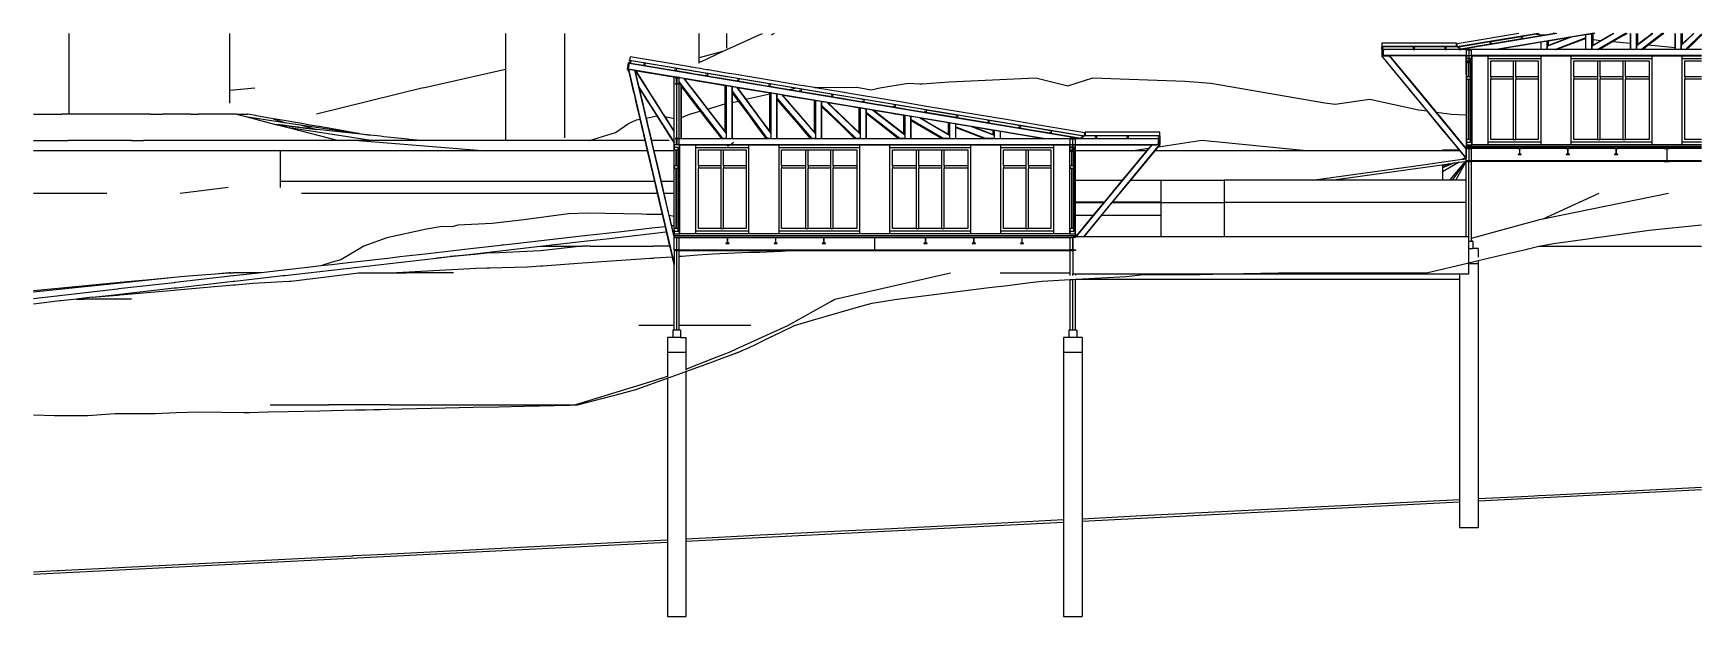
# Model space of a CAD drawing. Extents: x -31.6 to 31.6, y -10.2 to 11.9.
import ezdxf

# ---------------------------------------------------------------- set-up
doc = ezdxf.new("R2010")
doc.units = 0
doc.layers.get('0').update_dxf_attribs({"linetype": 'CONTINUOUS'})
doc.layers.add('SECTIONCUTEDGES', color=7, linetype='CONTINUOUS')

msp = doc.modelspace()

# ---------------------------------------------------------------- linework, layer by layer
for p, q in [((-30.229, 8.858), (-30.229, 11.92)), ((-24.149, 11.886), (-24.149, 11.92)), ((-24.149, 11.858), (-24.149, 11.886)), ((-24.149, 11.218), (-24.149, 11.858)), ((-13.709, 11.92), (-13.709, 11.858)), ((-13.709, 11.858), (-13.709, 11.583)), ((-13.709, 11.583), (-13.709, 11.453)), ((-13.709, 11.453), (-13.709, 11.392)), ((-13.709, 11.392), (-13.709, 11.334)), ((-11.469, 11.92), (-11.469, 7.967)), ((-6.379, 11.364), (-6.379, 11.92)), ((-5.492, 11.228), (-5.165, 11.38)), ((-5.339, 11.92), (-5.339, 11.365)), ((-5.165, 11.38), (-5.102, 11.409)), ((-5.102, 11.409), (-4.132, 11.858)), ((-4.132, 11.858), (-3.977, 11.92)), ((-3.53, 11.92), (-3.652, 11.858)), ((20.719, 11.409), (20.715, 11.409)), ((26.101, 11.92), (22.466, 11.314)), ((23.116, 11.433), (22.708, 11.365)), ((23.591, 11.512), (23.116, 11.433)), ((23.664, 11.524), (23.64, 11.52)), ((24.774, 11.709), (23.664, 11.524)), ((27.442, 11.92), (23.807, 11.314)), ((25.506, 11.588), (23.867, 11.314)), ((24.794, 11.462), (24.145, 11.354)), ((25.506, 11.581), (24.794, 11.462)), ((25.626, 11.851), (24.824, 11.717)), ((25.553, 11.858), (25.242, 11.888)), ((25.516, 11.589), (25.506, 11.588)), ((25.506, 11.581), (25.506, 11.588)), ((25.506, 11.423), (25.506, 11.581)), ((25.506, 11.314), (25.506, 11.423)), ((25.736, 11.626), (25.516, 11.589)), ((25.516, 11.314), (25.516, 11.589)), ((25.626, 11.851), (25.553, 11.858)), ((25.669, 11.858), (25.626, 11.851)), ((25.958, 11.906), (25.669, 11.858)), ((25.746, 11.628), (25.736, 11.626)), ((25.736, 11.314), (25.736, 11.626)), ((26.652, 11.778), (25.746, 11.432)), ((26.603, 11.77), (25.746, 11.628)), ((25.746, 11.621), (25.746, 11.628)), ((25.776, 11.626), (25.746, 11.621)), ((25.746, 11.443), (25.746, 11.621)), ((25.776, 11.454), (25.746, 11.443)), ((25.746, 11.443), (25.746, 11.432)), ((25.746, 11.314), (25.746, 11.432)), ((25.786, 11.628), (25.776, 11.626)), ((25.776, 11.454), (25.776, 11.626)), ((25.786, 11.458), (25.776, 11.454)), ((26.572, 11.758), (25.786, 11.458)), ((26.572, 11.758), (25.786, 11.628)), ((25.786, 11.458), (25.786, 11.628)), ((26.042, 11.92), (26.007, 11.914)), ((27.199, 11.752), (26.055, 11.314)), ((27.199, 11.741), (26.082, 11.314)), ((27.199, 11.736), (26.095, 11.314)), ((26.295, 11.38), (26.122, 11.314)), ((27.141, 11.704), (26.295, 11.38)), ((26.603, 11.77), (26.572, 11.758)), ((26.652, 11.778), (26.603, 11.77)), ((27.199, 11.87), (26.652, 11.778)), ((27.199, 11.726), (27.141, 11.704)), ((27.199, 11.698), (27.141, 11.704)), ((27.208, 11.871), (27.199, 11.87)), ((27.199, 11.752), (27.199, 11.87)), ((27.199, 11.741), (27.199, 11.752)), ((27.199, 11.736), (27.199, 11.741)), ((27.199, 11.726), (27.199, 11.736)), ((27.199, 11.698), (27.199, 11.726)), ((27.199, 11.331), (27.199, 11.698)), ((27.208, 11.871), (27.429, 11.908)), ((27.208, 11.314), (27.208, 11.871)), ((27.429, 11.908), (27.439, 11.91)), ((27.429, 11.314), (27.429, 11.908)), ((28.269, 11.92), (27.439, 11.441)), ((27.501, 11.92), (27.439, 11.91)), ((27.439, 11.903), (27.439, 11.91)), ((27.439, 11.903), (27.469, 11.908)), ((27.439, 11.453), (27.439, 11.903)), ((27.469, 11.47), (27.439, 11.453)), ((27.439, 11.453), (27.439, 11.441)), ((27.439, 11.314), (27.439, 11.441)), ((27.469, 11.908), (27.479, 11.91)), ((27.469, 11.47), (27.469, 11.908)), ((27.479, 11.476), (27.469, 11.47)), ((27.541, 11.92), (27.479, 11.91)), ((27.479, 11.858), (27.479, 11.91)), ((27.479, 11.671), (27.479, 11.858)), ((27.768, 11.643), (27.479, 11.671)), ((27.479, 11.476), (27.479, 11.671)), ((27.768, 11.643), (27.479, 11.476)), ((28.71, 11.92), (27.659, 11.314)), ((28.73, 11.92), (27.679, 11.314)), ((28.75, 11.92), (27.699, 11.314)), ((28.214, 11.6), (27.719, 11.314)), ((28.136, 11.855), (27.768, 11.643)), ((28.137, 11.855), (28.136, 11.855)), ((28.141, 11.858), (28.137, 11.855)), ((28.249, 11.92), (28.141, 11.858)), ((28.576, 11.808), (28.214, 11.6)), ((28.891, 11.534), (28.214, 11.6)), ((28.583, 11.812), (28.576, 11.808)), ((28.662, 11.858), (28.583, 11.812)), ((28.77, 11.92), (28.662, 11.858)), ((28.891, 11.858), (28.891, 11.92)), ((28.891, 11.782), (28.891, 11.858)), ((28.891, 11.775), (28.891, 11.782)), ((28.891, 11.534), (28.891, 11.775)), ((28.891, 11.314), (28.891, 11.534)), ((28.901, 11.314), (28.901, 11.92)), ((29.121, 11.314), (29.121, 11.92)), ((29.737, 11.92), (29.131, 11.453)), ((29.131, 11.466), (29.131, 11.92)), ((29.161, 11.489), (29.131, 11.466)), ((29.131, 11.466), (29.131, 11.453)), ((29.131, 11.314), (29.131, 11.453)), ((29.161, 11.489), (29.161, 11.92)), ((29.171, 11.497), (29.161, 11.489)), ((29.171, 11.858), (29.171, 11.92)), ((29.171, 11.755), (29.171, 11.858)), ((29.171, 11.745), (29.171, 11.755)), ((29.171, 11.507), (29.171, 11.745)), ((29.183, 11.506), (29.171, 11.507)), ((29.171, 11.497), (29.171, 11.507)), ((29.183, 11.506), (29.171, 11.497)), ((29.455, 11.715), (29.183, 11.506)), ((30.098, 11.92), (29.312, 11.314)), ((30.114, 11.92), (29.328, 11.314)), ((30.138, 11.92), (29.352, 11.314)), ((29.568, 11.468), (29.368, 11.314)), ((29.47, 11.727), (29.455, 11.715)), ((29.64, 11.858), (29.47, 11.727)), ((29.835, 11.675), (29.568, 11.468)), ((29.959, 11.43), (29.568, 11.468)), ((29.721, 11.92), (29.64, 11.858)), ((29.855, 11.69), (29.835, 11.675)), ((30.073, 11.858), (29.855, 11.69)), ((30.584, 11.37), (29.959, 11.43)), ((30.154, 11.92), (30.073, 11.858)), ((30.584, 11.858), (30.584, 11.92)), ((30.584, 11.619), (30.584, 11.858)), ((30.584, 11.595), (30.584, 11.619)), ((30.584, 11.383), (30.584, 11.595)), ((30.584, 11.37), (30.584, 11.383)), ((30.593, 11.314), (30.593, 11.92)), ((30.814, 11.314), (30.814, 11.92)), ((31.293, 11.92), (30.824, 11.467)), ((30.824, 11.481), (30.824, 11.92)), ((30.854, 11.51), (30.824, 11.481)), ((30.824, 11.481), (30.824, 11.467)), ((30.824, 11.314), (30.824, 11.467)), ((30.854, 11.51), (30.854, 11.92)), ((30.864, 11.52), (30.854, 11.51)), ((30.864, 11.858), (30.864, 11.92)), ((30.864, 11.592), (30.864, 11.858)), ((30.864, 11.566), (30.864, 11.592)), ((30.864, 11.52), (30.864, 11.566)), ((30.907, 11.561), (30.864, 11.52)), ((30.932, 11.586), (30.907, 11.561)), ((31.214, 11.858), (30.932, 11.586)), ((31.588, 11.899), (30.982, 11.314)), ((31.588, 11.885), (30.996, 11.314)), ((31.588, 11.86), (31.022, 11.314)), ((31.254, 11.524), (31.07, 11.346)), ((31.279, 11.92), (31.214, 11.858)), ((31.283, 11.552), (31.254, 11.524)), ((31.588, 11.847), (31.283, 11.552)), ((-24.149, 10.858), (-24.149, 11.218)), ((-24.149, 10.671), (-24.149, 10.858)), ((-13.709, 11.334), (-13.709, 11.267)), ((-13.709, 11.267), (-13.709, 11.23)), ((-13.709, 11.23), (-13.709, 11.129)), ((-13.709, 11.129), (-13.709, 11.102)), ((-13.709, 11.102), (-13.709, 10.97)), ((-13.709, 10.97), (-13.709, 10.958)), ((-13.709, 10.958), (-13.709, 10.864)), ((-13.709, 10.864), (-13.709, 10.863)), ((-13.709, 10.863), (-13.709, 10.858)), ((-13.709, 10.858), (-13.709, 10.732)), ((-9.066, 10.795), (-9.102, 10.578)), ((-9.064, 10.805), (-9.066, 10.795)), ((-9.066, 10.795), (-9.027, 10.789)), ((-9.064, 10.805), (-9.025, 10.799)), ((-9.027, 10.789), (-9.062, 10.578)), ((-9.026, 10.795), (-9.027, 10.789)), ((-9.025, 10.799), (-9.026, 10.795)), ((-9.026, 10.795), (8.081, 7.944)), ((-9.024, 10.805), (-9.025, 10.799)), ((-8.987, 11.028), (-9.007, 10.909)), ((-8.987, 11.028), (-9.007, 10.909)), ((-8.975, 10.797), (-8.48, 10.714)), ((-6.379, 11.342), (-6.379, 11.364)), ((-6.379, 11.247), (-6.379, 11.342)), ((-6.379, 11.132), (-6.379, 11.247)), ((-5.492, 11.228), (-6.379, 10.997)), ((-6.379, 10.997), (-6.379, 11.132)), ((-6.379, 10.858), (-6.379, 10.997)), ((-6.292, 10.858), (-6.379, 10.821)), ((-6.379, 10.821), (-6.379, 10.858)), ((-6.379, 10.794), (-6.379, 10.821)), ((-6.292, 10.858), (-5.492, 11.228)), ((19.471, 11.074), (19.474, 11.074)), ((19.649, 10.858), (19.471, 11.074)), ((19.474, 11.304), (19.474, 11.226)), ((19.474, 11.226), (19.474, 11.084)), ((22.671, 7.208), (19.483, 11.074)), ((20.427, 11.314), (19.594, 11.314)), ((22.674, 11.304), (19.594, 11.304)), ((22.674, 11.084), (19.594, 11.084)), ((19.594, 11.074), (19.769, 11.074)), ((20.399, 9.948), (19.649, 10.858)), ((19.769, 11.074), (19.782, 11.074)), ((22.671, 7.554), (19.769, 11.074)), ((19.96, 10.858), (19.782, 11.074)), ((20.44, 11.074), (19.782, 11.074)), ((20.602, 10.079), (19.96, 10.858)), ((20.674, 11.314), (20.427, 11.314)), ((22.626, 11.074), (20.44, 11.074)), ((21.386, 11.314), (20.724, 11.314)), ((21.874, 11.314), (21.386, 11.314)), ((22.407, 11.314), (21.924, 11.314)), ((22.407, 11.314), (22.466, 11.314)), ((22.708, 11.365), (22.456, 11.323)), ((22.674, 11.314), (22.466, 11.314)), ((22.466, 11.314), (22.467, 11.314)), ((22.674, 11.074), (22.626, 11.074)), ((22.674, 11.324), (22.874, 11.324)), ((22.674, 11.314), (22.674, 11.324)), ((22.674, 11.298), (22.674, 11.084)), ((22.674, 11.084), (22.674, 11.074)), ((22.674, 11.07), (22.674, 11.074)), ((22.674, 11.07), (22.684, 11.07)), ((22.674, 11.069), (22.674, 11.07)), ((22.674, 10.858), (22.674, 11.069)), ((22.674, 10.83), (22.674, 10.858)), ((22.674, 10.374), (22.674, 10.814)), ((22.684, 10.83), (22.684, 10.874)), ((22.684, 10.28), (22.684, 10.814)), ((22.834, 10.83), (22.834, 10.874)), ((22.834, 10.28), (22.834, 10.814)), ((22.874, 11.314), (22.874, 11.324)), ((23.807, 11.314), (22.874, 11.314)), ((31.588, 11.304), (22.874, 11.304)), ((22.874, 11.084), (22.874, 11.298)), ((31.588, 11.084), (22.874, 11.084)), ((22.874, 11.074), (22.874, 11.084)), ((22.884, 11.074), (31.588, 11.074)), ((22.884, 11.07), (22.894, 11.07)), ((22.884, 7.8), (22.884, 10.974)), ((22.894, 7.7), (22.894, 11.07)), ((23.499, 11.07), (22.894, 11.07)), ((23.499, 10.974), (23.499, 11.07)), ((23.499, 10.974), (25.499, 10.974)), ((23.499, 7.8), (23.499, 10.974)), ((23.599, 10.28), (23.599, 10.874)), ((23.599, 10.874), (24.449, 10.874)), ((23.867, 11.314), (23.807, 11.314)), ((23.907, 11.314), (23.867, 11.314)), ((24.145, 11.354), (23.907, 11.314)), ((24.664, 11.314), (23.907, 11.314)), ((24.449, 10.874), (24.549, 10.874)), ((24.449, 10.874), (24.449, 10.28)), ((24.549, 10.28), (24.549, 10.874)), ((24.549, 10.874), (25.399, 10.874)), ((25.506, 11.314), (24.664, 11.314)), ((25.399, 10.874), (25.399, 10.28)), ((26.649, 11.07), (25.499, 11.07)), ((25.499, 11.07), (25.499, 10.974)), ((25.499, 10.974), (25.499, 7.8)), ((25.516, 11.314), (25.506, 11.314)), ((25.736, 11.314), (25.516, 11.314)), ((25.746, 11.314), (25.736, 11.314)), ((26.055, 11.314), (25.746, 11.314)), ((26.055, 11.314), (26.082, 11.314)), ((26.095, 11.314), (26.082, 11.314)), ((26.122, 11.314), (26.095, 11.314)), ((27.199, 11.314), (26.122, 11.314)), ((26.649, 10.974), (26.649, 11.07)), ((26.649, 7.8), (26.649, 10.974)), ((26.649, 10.974), (29.699, 10.974)), ((26.749, 10.28), (26.749, 10.874)), ((26.749, 10.874), (27.649, 10.874)), ((27.199, 11.314), (27.199, 11.331)), ((27.208, 11.314), (27.199, 11.314)), ((27.429, 11.314), (27.208, 11.314)), ((27.439, 11.314), (27.429, 11.314)), ((27.659, 11.314), (27.439, 11.314)), ((27.649, 10.874), (27.749, 10.874)), ((27.649, 10.874), (27.649, 10.28)), ((27.659, 11.314), (27.679, 11.314)), ((27.699, 11.314), (27.679, 11.314)), ((27.719, 11.314), (27.699, 11.314)), ((28.891, 11.314), (27.719, 11.314)), ((27.749, 10.874), (28.599, 10.874)), ((27.749, 10.28), (27.749, 10.874)), ((28.599, 10.874), (28.699, 10.874)), ((28.599, 10.874), (28.599, 10.28)), ((28.699, 10.28), (28.699, 10.874)), ((28.699, 10.874), (29.599, 10.874)), ((28.901, 11.314), (28.891, 11.314)), ((29.121, 11.314), (28.901, 11.314)), ((29.131, 11.314), (29.121, 11.314)), ((29.312, 11.314), (29.131, 11.314)), ((29.312, 11.314), (29.328, 11.314)), ((29.352, 11.314), (29.328, 11.314)), ((29.368, 11.314), (29.352, 11.314)), ((30.584, 11.314), (29.368, 11.314)), ((29.599, 10.874), (29.599, 10.28)), ((30.849, 11.07), (29.699, 11.07)), ((29.699, 11.07), (29.699, 10.974)), ((29.699, 10.974), (29.699, 7.8)), ((30.584, 11.314), (30.584, 11.37)), ((30.593, 11.314), (30.584, 11.314)), ((30.814, 11.314), (30.593, 11.314)), ((30.824, 11.314), (30.814, 11.314)), ((30.982, 11.314), (30.824, 11.314)), ((30.849, 10.974), (30.849, 11.07)), ((30.849, 7.8), (30.849, 10.974)), ((30.849, 10.974), (31.588, 10.974)), ((30.949, 10.874), (31.588, 10.874)), ((30.949, 10.28), (30.949, 10.874)), ((30.982, 11.314), (30.996, 11.314)), ((31.022, 11.314), (30.996, 11.314)), ((31.036, 11.314), (31.022, 11.314)), ((31.047, 11.325), (31.036, 11.314)), ((31.155, 11.314), (31.036, 11.314)), ((31.051, 11.329), (31.047, 11.325)), ((31.155, 11.314), (31.047, 11.325)), ((31.07, 11.346), (31.051, 11.329)), ((31.234, 11.314), (31.155, 11.314)), ((31.495, 11.314), (31.234, 11.314)), ((31.588, 11.314), (31.495, 11.314)), ((-24.149, 10.58), (-24.149, 10.671)), ((-24.149, 10.293), (-24.149, 10.58)), ((-24.149, 10.055), (-24.149, 10.293)), ((-16.272, 9.983), (-13.709, 10.565)), ((-13.709, 10.732), (-13.709, 10.712)), ((-13.709, 10.712), (-13.709, 10.629)), ((-13.709, 10.629), (-13.709, 10.595)), ((-13.709, 10.595), (-13.709, 10.585)), ((-13.709, 10.585), (-13.709, 10.576)), ((-13.709, 10.576), (-13.709, 10.565)), ((-13.709, 10.565), (-13.709, 10.562)), ((-13.709, 10.562), (-13.709, 10.504)), ((-13.709, 10.504), (-13.709, 10.431)), ((-13.709, 10.431), (-13.709, 10.332)), ((-13.709, 10.332), (-13.709, 10.26)), ((-13.709, 10.26), (-13.709, 10.121)), ((-13.709, 10.121), (-13.709, 10.082)), ((-9.102, 10.578), (-9.104, 10.568)), ((-9.104, 10.568), (-9.062, 10.561)), ((-9.104, 10.568), (-9.04, 10.468)), ((-9.091, 10.566), (-9.104, 10.568)), ((-9.104, 10.568), (-9.104, 10.568)), ((-9.104, 10.568), (-9.104, 10.568)), ((-9.104, 10.568), (-9.104, 10.568)), ((-9.102, 10.578), (-9.063, 10.572)), ((-9.062, 10.561), (-9.091, 10.566)), ((-9.091, 10.566), (-9.047, 10.497)), ((-9.063, 10.572), (-9.064, 10.568)), ((-9.064, 10.568), (-9.053, 10.567)), ((-9.064, 10.568), (-9.062, 10.561)), ((-9.062, 10.578), (-9.063, 10.572)), ((-9.062, 10.578), (6.74, 7.944)), ((-9.062, 10.561), (-9.062, 10.561)), ((-9.062, 10.561), (-9.047, 10.497)), ((-9.053, 10.567), (-7.326, 3.195)), ((-9.053, 10.567), (-8.818, 10.527)), ((-9.047, 10.497), (-9.04, 10.468)), ((-9.04, 10.468), (-8.857, 9.687)), ((-8.818, 10.527), (-7.326, 4.161)), ((-8.818, 10.527), (-8.807, 10.526)), ((-8.807, 10.526), (-7.325, 10.279)), ((-8.807, 10.526), (-8.806, 10.519)), ((-8.806, 10.519), (-7.513, 10.303)), ((-8.806, 10.519), (-8.806, 10.518)), ((-8.799, 10.517), (-8.806, 10.518)), ((-8.806, 10.518), (-8.656, 9.882)), ((-8.786, 10.515), (-8.799, 10.517)), ((-8.799, 10.517), (-7.326, 8.197)), ((-8.786, 10.515), (-8.4, 9.907)), ((-8.431, 10.706), (-7.296, 10.517)), ((-7.513, 10.303), (-7.461, 10.295)), ((-7.461, 10.295), (-7.405, 10.285)), ((-7.405, 10.285), (-7.326, 10.272)), ((-7.326, 10.272), (-7.325, 10.279)), ((-7.326, 10.269), (-7.326, 10.272)), ((-7.326, 10.269), (-7.326, 10.269)), ((-7.326, 10.227), (-7.326, 10.269)), ((-7.326, 10.269), (-7.286, 10.262)), ((-7.326, 10.175), (-7.326, 10.227)), ((-7.326, 9.999), (-7.326, 10.175)), ((-7.125, 10.245), (-7.325, 10.279)), ((-7.226, 10.252), (-7.286, 10.262)), ((-7.286, 10.262), (-7.286, 10.262)), ((-7.247, 10.509), (-7.103, 10.485)), ((-7.226, 10.242), (-7.226, 10.252)), ((-7.226, 10.252), (-7.166, 10.242)), ((-7.126, 10.235), (-7.166, 10.242)), ((-7.126, 10.235), (-7.125, 10.245)), ((-7.126, 10.067), (-7.126, 10.235)), ((-7.125, 10.245), (-6.965, 10.219)), ((-7.103, 10.485), (-7.101, 10.484)), ((-7.101, 10.484), (-7.049, 10.476)), ((-7.049, 10.476), (-6.97, 10.463)), ((-6.97, 10.463), (-6.868, 10.446)), ((-6.965, 10.219), (-5.354, 8.125)), ((-6.965, 10.219), (-6.951, 10.216)), ((-6.951, 10.216), (-5.354, 9.95)), ((-6.951, 10.216), (-6.945, 10.209)), ((-6.945, 10.209), (-6.925, 10.205)), ((-6.945, 10.209), (-6.937, 10.199)), ((-6.937, 10.199), (-6.915, 10.17)), ((-6.925, 10.205), (-6.861, 10.195)), ((-6.915, 10.17), (-6.862, 10.101)), ((-6.868, 10.446), (-6.722, 10.421)), ((-6.861, 10.195), (-6.726, 10.172)), ((-6.726, 10.172), (-6.635, 10.157)), ((-6.722, 10.421), (-6.557, 10.394)), ((-6.635, 10.157), (-6.456, 10.127)), ((-6.557, 10.394), (-6.459, 10.378)), ((-6.459, 10.378), (-6.361, 10.361)), ((-6.456, 10.127), (-6.377, 10.114)), ((-6.377, 10.114), (-5.815, 10.02)), ((-6.361, 10.361), (-6.216, 10.337)), ((-6.216, 10.337), (-6.113, 10.32)), ((-6.063, 10.312), (-5.949, 10.293)), ((-5.949, 10.293), (-5.521, 10.221)), ((-5.521, 10.221), (-5.382, 10.198)), ((-5.382, 10.198), (-4.929, 10.123)), ((-4.88, 10.114), (-4.687, 10.082)), ((3.087, 10.087), (6.377, 10.24)), ((6.377, 10.24), (7.585, 9.936)), ((7.585, 9.936), (8.534, 10.231)), ((8.534, 10.231), (9.904, 10.18)), ((9.904, 10.18), (12.029, 10.112)), ((12.029, 10.112), (13.006, 10.036)), ((22.674, 10.374), (22.674, 9.858)), ((22.684, 7.9), (22.684, 10.18)), ((22.834, 7.9), (22.834, 10.18)), ((24.449, 10.28), (23.599, 10.28)), ((23.599, 10.28), (23.599, 10.18)), ((24.449, 10.18), (23.599, 10.18)), ((23.599, 7.9), (23.599, 10.18)), ((24.449, 10.28), (24.449, 10.18)), ((24.449, 10.18), (24.449, 7.9)), ((25.399, 10.28), (24.549, 10.28)), ((24.549, 10.28), (24.549, 10.18)), ((25.399, 10.18), (24.549, 10.18)), ((24.549, 7.9), (24.549, 10.18)), ((25.399, 10.28), (25.399, 10.18)), ((25.399, 10.18), (25.399, 7.9)), ((27.649, 10.28), (26.749, 10.28)), ((26.749, 10.28), (26.749, 10.18)), ((27.649, 10.18), (26.749, 10.18)), ((26.749, 7.9), (26.749, 10.18)), ((27.649, 10.28), (27.649, 10.18)), ((27.649, 10.18), (27.649, 7.9)), ((28.599, 10.28), (27.749, 10.28)), ((27.749, 10.28), (27.749, 10.18)), ((28.599, 10.18), (27.749, 10.18)), ((27.749, 7.9), (27.749, 10.18)), ((28.599, 10.28), (28.599, 10.18)), ((28.599, 10.18), (28.599, 7.9)), ((29.599, 10.28), (28.699, 10.28)), ((28.699, 10.28), (28.699, 10.18)), ((29.599, 10.18), (28.699, 10.18)), ((28.699, 7.9), (28.699, 10.18)), ((29.599, 10.28), (29.599, 10.18)), ((29.599, 10.18), (29.599, 7.9)), ((31.588, 10.28), (30.949, 10.28)), ((30.949, 10.28), (30.949, 10.18)), ((31.588, 10.18), (30.949, 10.18)), ((30.949, 7.9), (30.949, 10.18)), ((-24.149, 9.987), (-24.149, 10.055)), ((-24.149, 9.858), (-24.149, 9.987)), ((-24.149, 9.773), (-23.202, 9.858)), ((-24.149, 9.773), (-24.149, 9.858)), ((-24.149, 9.756), (-24.149, 9.773)), ((-24.149, 9.647), (-24.149, 9.756)), ((-24.149, 9.541), (-24.149, 9.647)), ((-24.149, 9.46), (-24.149, 9.541)), ((-16.822, 9.858), (-20.862, 8.858)), ((-16.822, 9.858), (-16.272, 9.983)), ((-13.709, 10.082), (-13.709, 9.904)), ((-13.709, 9.904), (-13.709, 9.892)), ((-13.709, 9.892), (-13.709, 9.858)), ((-13.709, 9.858), (-13.709, 9.725)), ((-13.709, 9.725), (-13.709, 9.64)), ((-13.709, 9.64), (-13.709, 9.495)), ((-13.709, 9.495), (-13.709, 9.333)), ((-8.857, 9.687), (-8.852, 9.665)), ((-8.852, 9.665), (-8.841, 9.619)), ((-8.841, 9.619), (-8.813, 9.499)), ((-8.813, 9.499), (-8.783, 9.371)), ((-8.656, 9.882), (-7.326, 7.785)), ((-8.656, 9.882), (-8.65, 9.853)), ((-8.65, 9.853), (-8.619, 9.804)), ((-8.65, 9.853), (-8.636, 9.796)), ((-8.636, 9.796), (-8.631, 9.772)), ((-8.631, 9.772), (-8.626, 9.751)), ((-8.626, 9.751), (-8.593, 9.61)), ((-8.619, 9.804), (-8.606, 9.784)), ((-8.606, 9.784), (-8.597, 9.769)), ((-8.597, 9.769), (-8.519, 9.647)), ((-8.593, 9.61), (-8.572, 9.522)), ((-8.572, 9.522), (-8.536, 9.366)), ((-8.519, 9.647), (-8.481, 9.587)), ((-8.481, 9.587), (-8.39, 9.443)), ((-8.4, 9.907), (-8.387, 9.887)), ((-8.387, 9.887), (-8.386, 9.885)), ((-8.386, 9.885), (-8.369, 9.858)), ((-8.369, 9.858), (-8.304, 9.756)), ((-8.304, 9.756), (-8.286, 9.727)), ((-8.286, 9.727), (-8.177, 9.555)), ((-8.177, 9.555), (-8.106, 9.444)), ((-7.326, 9.983), (-7.326, 9.999)), ((-7.326, 9.861), (-7.326, 9.983)), ((-7.326, 9.86), (-7.326, 9.861)), ((-7.326, 9.858), (-7.326, 9.86)), ((-7.326, 9.658), (-7.326, 9.858)), ((-7.326, 9.646), (-7.326, 9.658)), ((-7.326, 9.352), (-7.326, 9.646)), ((-7.226, 7.944), (-7.226, 10.002)), ((-7.126, 10.051), (-7.126, 10.067)), ((-7.126, 10.067), (-5.493, 7.944)), ((-7.126, 7.944), (-7.126, 10.051)), ((-7.126, 10.051), (-7.056, 9.959)), ((-7.056, 7.944), (-7.056, 9.959)), ((-7.056, 9.959), (-7.046, 9.947)), ((-7.046, 9.911), (-7.046, 9.947)), ((-7.046, 9.947), (-5.505, 7.944)), ((-7.046, 9.895), (-7.046, 9.911)), ((-7.046, 9.911), (-5.533, 7.944)), ((-7.046, 9.895), (-7.018, 9.858)), ((-7.046, 9.858), (-7.046, 9.895)), ((-7.046, 9.825), (-7.046, 9.858)), ((-7.046, 9.824), (-7.046, 9.825)), ((-7.046, 9.463), (-7.046, 9.824)), ((-7.018, 9.858), (-7.01, 9.847)), ((-7.01, 9.847), (-7.009, 9.847)), ((-7.009, 9.847), (-6.792, 9.564)), ((-6.862, 10.101), (-6.838, 10.07)), ((-6.838, 10.07), (-6.763, 9.973)), ((-6.792, 9.564), (-6.731, 9.485)), ((-6.763, 9.973), (-6.752, 9.958)), ((-6.752, 9.958), (-6.675, 9.858)), ((-6.731, 9.485), (-6.588, 9.299)), ((-6.675, 9.858), (-6.529, 9.669)), ((-6.529, 9.669), (-6.49, 9.617)), ((-6.49, 9.617), (-6.398, 9.498)), ((-6.398, 9.498), (-6.197, 9.237)), ((-5.815, 10.02), (-5.753, 10.01)), ((-5.753, 10.01), (-5.394, 9.95)), ((-5.384, 9.948), (-5.394, 9.95)), ((-5.394, 9.858), (-5.394, 9.95)), ((-5.394, 9.611), (-5.394, 9.858)), ((-5.394, 9.286), (-5.394, 9.611)), ((-5.384, 8.18), (-5.384, 9.948)), ((-5.384, 9.948), (-5.354, 9.943)), ((-5.344, 9.948), (-5.354, 9.95)), ((-5.354, 9.943), (-5.354, 9.95)), ((-5.354, 8.141), (-5.354, 9.943)), ((-5.344, 7.944), (-5.344, 9.948)), ((-5.344, 9.948), (-5.123, 9.912)), ((-5.123, 7.944), (-5.123, 9.912)), ((-5.114, 9.91), (-5.123, 9.912)), ((-5.114, 9.725), (-5.121, 9.719)), ((-5.121, 9.719), (-5.114, 9.708)), ((-5.114, 9.725), (-5.114, 9.91)), ((-5.114, 9.91), (-4.957, 9.884)), ((-5.114, 9.725), (-3.798, 7.944)), ((-5.114, 9.708), (-5.114, 9.725)), ((-5.114, 9.708), (-3.81, 7.944)), ((-5.114, 9.67), (-5.114, 9.708)), ((-5.114, 9.67), (-3.838, 7.944)), ((-5.114, 9.654), (-5.114, 9.67)), ((-5.114, 9.587), (-5.114, 9.654)), ((-5.114, 9.654), (-5.086, 9.617)), ((-5.114, 9.308), (-5.114, 9.587)), ((-5.086, 9.617), (-4.894, 9.357)), ((-4.957, 9.884), (-3.661, 8.13)), ((-4.957, 9.884), (-4.943, 9.882)), ((-4.943, 9.882), (-3.661, 9.668)), ((-4.943, 9.882), (-4.938, 9.874)), ((-4.938, 9.874), (-4.86, 9.861)), ((-4.938, 9.874), (-4.926, 9.858)), ((-4.926, 9.858), (-4.91, 9.836)), ((-4.91, 9.836), (-4.898, 9.82)), ((-4.898, 9.82), (-4.604, 9.423)), ((-4.86, 9.861), (-4.857, 9.861)), ((-4.857, 9.861), (-4.841, 9.858)), ((-4.841, 9.858), (-3.701, 9.668)), ((-4.687, 10.082), (-4.486, 10.049)), ((-4.604, 9.423), (-3.701, 9.626)), ((-4.486, 10.049), (-3.745, 9.925)), ((-3.691, 9.666), (-3.701, 9.668)), ((-3.701, 9.626), (-3.701, 9.668)), ((-3.701, 9.49), (-3.701, 9.626)), ((-3.701, 8.858), (-3.701, 9.49)), ((-3.696, 9.917), (-3.341, 9.858)), ((-3.691, 8.187), (-3.691, 9.666)), ((-3.691, 9.666), (-3.661, 9.661)), ((-3.651, 9.666), (-3.661, 9.668)), ((-3.661, 9.661), (-3.661, 9.668)), ((-3.661, 8.146), (-3.661, 9.661)), ((-3.651, 7.944), (-3.651, 9.666)), ((-3.651, 9.666), (-3.431, 9.63)), ((-3.431, 7.944), (-3.431, 9.63)), ((-3.421, 9.628), (-3.431, 9.63)), ((-3.421, 9.459), (-3.421, 9.628)), ((-3.421, 9.628), (-3.251, 9.6)), ((-3.341, 9.858), (-2.958, 9.794)), ((-3.251, 9.6), (-1.969, 8.113)), ((-3.251, 9.6), (-3.236, 9.597)), ((-3.236, 9.597), (-1.969, 9.386)), ((-3.236, 9.597), (-3.229, 9.589)), ((-3.229, 9.589), (-2.833, 9.523)), ((-3.229, 9.589), (-3.019, 9.346)), ((-2.958, 9.794), (-2.699, 9.852)), ((-2.958, 9.794), (-2.787, 9.766)), ((-2.833, 9.523), (-2.009, 9.386)), ((-2.787, 9.766), (-2.61, 9.736)), ((-2.61, 9.736), (-2.562, 9.728)), ((-2.512, 9.72), (-1.423, 9.538)), ((-2.01, 9.865), (-0.428, 9.879)), ((-1.423, 9.538), (-1.378, 9.531)), ((-1.329, 9.523), (-1.035, 9.474)), ((-0.428, 9.879), (-0.411, 9.878)), ((-0.411, 9.878), (-0.261, 9.858)), ((-0.261, 9.858), (0.145, 9.782)), ((0.145, 9.782), (0.465, 9.858)), ((0.465, 9.858), (1.537, 10.037)), ((1.537, 10.037), (1.981, 10.003)), ((1.981, 10.003), (2.075, 10.012)), ((2.075, 10.012), (3.087, 10.087)), ((13.006, 10.036), (17.321, 9.291)), ((20.473, 9.858), (20.399, 9.948)), ((20.569, 9.742), (20.473, 9.858)), ((21.196, 8.981), (20.569, 9.742)), ((20.784, 9.858), (20.602, 10.079)), ((21.018, 9.574), (20.784, 9.858)), ((21.546, 8.934), (21.018, 9.574)), ((22.674, 9.858), (22.674, 8.956)), ((-31.588, 8.858), (-30.512, 8.858)), ((-30.229, 8.858), (-30.512, 8.858)), ((-28.712, 8.858), (-30.229, 8.858)), ((-27.153, 8.858), (-28.712, 8.858)), ((-27.153, 8.858), (-26.972, 8.858)), ((-26.972, 8.858), (-26.702, 8.858)), ((-25.622, 8.858), (-26.702, 8.858)), ((-25.622, 8.858), (-25.352, 8.858)), ((-24.862, 8.858), (-25.352, 8.858)), ((-24.192, 8.858), (-24.862, 8.858)), ((-23.892, 8.858), (-24.192, 8.858)), ((-24.149, 9.304), (-24.149, 9.46)), ((-24.149, 9.271), (-24.149, 9.304)), ((-23.892, 8.858), (-23.472, 8.858)), ((-23.892, 8.858), (-23.539, 8.766)), ((-23.176, 8.807), (-23.472, 8.858)), ((-13.709, 9.333), (-13.709, 9.205)), ((-13.709, 9.205), (-13.709, 8.965)), ((-13.709, 8.965), (-13.709, 8.942)), ((-13.709, 8.942), (-13.709, 8.858)), ((-13.709, 8.858), (-13.709, 8.677)), ((-8.783, 9.371), (-8.755, 9.251)), ((-8.755, 9.251), (-8.689, 8.967)), ((-8.689, 8.967), (-8.685, 8.95)), ((-8.685, 8.95), (-8.663, 8.858)), ((-8.663, 8.858), (-8.663, 8.857)), ((-8.663, 8.857), (-8.65, 8.801)), ((-8.663, 8.857), (-8.663, 8.857)), ((-8.536, 9.366), (-8.482, 9.137)), ((-8.482, 9.137), (-8.472, 9.093)), ((-8.472, 9.093), (-8.453, 9.015)), ((-8.453, 9.015), (-8.447, 8.987)), ((-8.447, 8.987), (-8.437, 8.944)), ((-8.437, 8.944), (-8.43, 8.914)), ((-8.43, 8.914), (-8.417, 8.858)), ((-8.417, 8.858), (-8.383, 8.715)), ((-8.39, 9.443), (-8.293, 9.291)), ((-8.293, 9.291), (-8.258, 9.236)), ((-8.258, 9.236), (-8.226, 9.186)), ((-8.226, 9.186), (-8.196, 9.137)), ((-8.196, 9.137), (-8.177, 9.108)), ((-8.177, 9.108), (-8.13, 9.033)), ((-8.13, 9.033), (-8.018, 8.858)), ((-8.106, 9.444), (-8.059, 9.37)), ((-8.059, 9.37), (-8.034, 9.33)), ((-8.034, 9.33), (-7.99, 9.261)), ((-8.018, 8.858), (-7.979, 8.796)), ((-7.99, 9.261), (-7.974, 9.236)), ((-7.974, 9.236), (-7.903, 9.123)), ((-7.903, 9.123), (-7.77, 8.914)), ((-7.77, 8.914), (-7.734, 8.858)), ((-7.734, 8.858), (-7.676, 8.766)), ((-7.326, 9.158), (-7.326, 9.352)), ((-7.326, 8.858), (-7.326, 9.158)), ((-7.326, 8.701), (-7.326, 8.858)), ((-7.046, 9.312), (-7.046, 9.463)), ((-7.046, 8.858), (-7.046, 9.312)), ((-7.046, 8.729), (-6.74, 8.858)), ((-7.046, 8.84), (-7.046, 8.858)), ((-6.74, 8.858), (-6.338, 8.974)), ((-6.588, 9.299), (-6.45, 9.119)), ((-6.45, 9.119), (-6.338, 8.974)), ((-6.338, 8.974), (-6.248, 8.858)), ((-6.248, 8.858), (-6.107, 8.675)), ((-6.197, 9.237), (-6.057, 9.056)), ((-6.057, 9.056), (-5.442, 9.234)), ((-6.057, 9.056), (-5.905, 8.858)), ((-5.905, 8.858), (-5.87, 8.812)), ((-5.442, 9.234), (-5.394, 9.245)), ((-5.394, 9.245), (-5.394, 9.286)), ((-5.394, 8.978), (-5.394, 9.245)), ((-5.394, 8.858), (-5.394, 8.978)), ((-5.394, 8.193), (-5.394, 8.858)), ((-5.114, 9.308), (-4.894, 9.357)), ((-5.114, 9.063), (-5.114, 9.308)), ((-5.114, 8.858), (-5.114, 9.063)), ((-5.114, 8.142), (-5.114, 8.858)), ((-4.894, 9.357), (-4.756, 9.171)), ((-4.756, 9.171), (-4.525, 8.858)), ((-4.604, 9.423), (-4.48, 9.254)), ((-4.525, 8.858), (-4.276, 8.521)), ((-4.48, 9.254), (-4.187, 8.858)), ((-4.187, 8.858), (-4.023, 8.636)), ((-3.701, 8.781), (-3.701, 8.858)), ((-3.421, 9.444), (-3.421, 9.459)), ((-3.421, 9.459), (-2.114, 7.944)), ((-3.421, 9.444), (-2.127, 7.944)), ((-3.421, 9.413), (-3.421, 9.444)), ((-3.421, 9.413), (-2.154, 7.944)), ((-3.421, 9.398), (-3.421, 9.413)), ((-3.421, 8.964), (-3.421, 9.398)), ((-3.421, 9.398), (-3.215, 9.159)), ((-3.421, 8.894), (-3.421, 8.964)), ((-3.421, 7.954), (-3.421, 8.894)), ((-3.215, 9.159), (-3.081, 9.003)), ((-3.081, 9.003), (-2.617, 8.466)), ((-3.019, 9.346), (-2.802, 9.094)), ((-2.802, 9.094), (-2.387, 8.613)), ((-2.009, 9.386), (-1.999, 9.384)), ((-2.009, 9.349), (-2.009, 9.386)), ((-2.009, 8.854), (-2.009, 9.349)), ((-2.009, 8.433), (-2.009, 8.854)), ((-1.999, 8.163), (-1.999, 9.384)), ((-1.999, 9.384), (-1.969, 9.379)), ((-1.969, 9.386), (-1.959, 9.384)), ((-1.969, 9.379), (-1.969, 9.386)), ((-1.969, 8.128), (-1.969, 9.379)), ((-1.959, 7.944), (-1.959, 9.384)), ((-1.959, 9.384), (-1.738, 9.347)), ((-1.738, 7.944), (-1.738, 9.347)), ((-1.738, 9.347), (-1.729, 9.346)), ((-1.729, 9.193), (-1.729, 9.346)), ((-1.729, 9.346), (-1.537, 9.314)), ((-1.729, 9.179), (-1.729, 9.193)), ((-1.729, 9.193), (-0.435, 7.944)), ((-1.729, 9.179), (-0.449, 7.944)), ((-1.729, 9.154), (-1.729, 9.179)), ((-1.729, 9.154), (-0.475, 7.944)), ((-1.729, 9.14), (-1.729, 9.154)), ((-1.729, 9.032), (-1.729, 9.14)), ((-1.729, 9.14), (-1.661, 9.075)), ((-1.729, 8.536), (-1.729, 9.032)), ((-1.661, 9.075), (-1.275, 8.703)), ((-1.537, 9.314), (-0.276, 8.097)), ((-1.537, 9.314), (-1.52, 9.311)), ((-1.52, 9.311), (-0.276, 9.104)), ((-1.52, 9.311), (-1.511, 9.303)), ((-1.511, 9.303), (-1.346, 9.275)), ((-1.511, 9.303), (-1.429, 9.223)), ((-1.429, 9.223), (-0.995, 8.805)), ((-1.346, 9.275), (-0.72, 9.171)), ((-1.035, 9.474), (-0.622, 9.405)), ((-0.72, 9.171), (-0.316, 9.104)), ((-0.622, 9.405), (-0.194, 9.333)), ((-0.316, 9.104), (-0.306, 9.102)), ((-0.316, 9.066), (-0.316, 9.104)), ((-0.316, 8.858), (-0.316, 9.066)), ((-0.316, 8.235), (-0.316, 8.858)), ((-0.306, 8.14), (-0.306, 9.102)), ((-0.306, 9.102), (-0.276, 9.097)), ((-0.276, 9.104), (-0.266, 9.102)), ((-0.276, 9.097), (-0.276, 9.104)), ((-0.276, 8.111), (-0.276, 9.097)), ((-0.266, 7.944), (-0.266, 9.102)), ((-0.266, 9.102), (-0.046, 9.065)), ((-0.145, 9.325), (0.204, 9.267)), ((-0.046, 7.944), (-0.046, 9.065)), ((-0.046, 9.065), (-0.036, 9.064)), ((-0.036, 8.925), (-0.036, 9.064)), ((-0.036, 9.064), (0.194, 9.025)), ((-0.036, 8.912), (-0.036, 8.925)), ((-0.036, 8.925), (1.236, 7.944)), ((-0.036, 8.912), (1.22, 7.944)), ((-0.036, 8.894), (-0.036, 8.912)), ((-0.036, 8.894), (1.196, 7.944)), ((-0.036, 8.881), (-0.036, 8.894)), ((-0.036, 8.858), (-0.036, 8.881)), ((-0.036, 8.881), (-0.005, 8.858)), ((-0.036, 8.389), (-0.036, 8.858)), ((-0.005, 8.858), (0.337, 8.594)), ((0.194, 9.025), (1.416, 8.083)), ((0.194, 9.025), (0.215, 9.022)), ((0.204, 9.267), (0.989, 9.136)), ((0.215, 9.022), (1.416, 8.822)), ((0.215, 9.022), (0.226, 9.013)), ((0.226, 9.013), (0.863, 8.907)), ((0.226, 9.013), (0.428, 8.858)), ((0.428, 8.858), (0.59, 8.733)), ((0.863, 8.907), (0.969, 8.89)), ((0.969, 8.89), (1.376, 8.822)), ((1.039, 9.128), (1.06, 9.124)), ((1.06, 9.124), (1.632, 9.029)), ((1.632, 9.029), (2.173, 8.939)), ((2.222, 8.931), (3.357, 8.742)), ((17.321, 9.291), (17.705, 9.236)), ((17.705, 9.236), (19.021, 9.424)), ((19.021, 9.424), (20.865, 9.026)), ((20.865, 9.026), (21.196, 8.981)), ((21.298, 8.858), (21.196, 8.981)), ((21.73, 8.333), (21.298, 8.858)), ((21.546, 8.934), (22.11, 8.858)), ((21.609, 8.858), (21.546, 8.934)), ((22.076, 8.291), (21.609, 8.858)), ((22.11, 8.858), (22.674, 8.832)), ((22.674, 8.956), (22.674, 8.858)), ((22.674, 8.858), (22.674, 8.832)), ((-23.539, 8.766), (-22.083, 8.549)), ((-23.539, 8.766), (-22.414, 8.475)), ((-23.137, 8.8), (-23.176, 8.807)), ((-22.502, 8.69), (-23.137, 8.8)), ((-22.502, 8.69), (-22.083, 8.549)), ((-22.253, 8.647), (-22.502, 8.69)), ((-22.128, 8.439), (-22.414, 8.475)), ((-22.414, 8.475), (-22.411, 8.474)), ((-22.411, 8.474), (-22.129, 8.439)), ((-22.411, 8.474), (-22.238, 8.429)), ((-22.099, 8.62), (-22.253, 8.647)), ((-22.238, 8.429), (-21.887, 8.338)), ((-20.886, 8.284), (-22.238, 8.429)), ((-22.129, 8.439), (-21.903, 8.411)), ((-21.901, 8.411), (-22.128, 8.439)), ((-21.86, 8.579), (-22.099, 8.62)), ((-22.083, 8.549), (-21.47, 8.458)), ((-21.903, 8.411), (-21.557, 8.368)), ((-21.555, 8.368), (-21.901, 8.411)), ((-18.802, 7.858), (-21.887, 8.338)), ((-21.887, 8.338), (-20.032, 7.858)), ((-21.657, 8.543), (-21.86, 8.579)), ((-21.426, 8.503), (-21.657, 8.543)), ((-21.557, 8.368), (-21.48, 8.358)), ((-21.479, 8.359), (-21.555, 8.368)), ((-21.48, 8.358), (-21.057, 8.306)), ((-21.056, 8.306), (-21.479, 8.359)), ((-21.47, 8.458), (-20.865, 8.282)), ((-21.47, 8.458), (-19.253, 8.127)), ((-21.183, 8.461), (-21.426, 8.503)), ((-21.103, 8.447), (-21.183, 8.461)), ((-20.789, 8.393), (-21.103, 8.447)), ((-21.057, 8.306), (-21.035, 8.303)), ((-21.033, 8.303), (-21.056, 8.306)), ((-21.035, 8.303), (-20.886, 8.284)), ((-20.865, 8.282), (-21.033, 8.303)), ((-20.844, 8.28), (-20.886, 8.284)), ((-20.844, 8.28), (-20.865, 8.282)), ((-18.833, 8.064), (-20.844, 8.28)), ((-20.765, 8.389), (-20.789, 8.393)), ((-20.48, 8.339), (-20.765, 8.389)), ((-20.396, 8.325), (-20.48, 8.339)), ((-20.118, 8.277), (-20.396, 8.325)), ((-19.825, 8.226), (-20.118, 8.277)), ((-19.444, 8.16), (-19.825, 8.226)), ((-13.709, 8.677), (-13.709, 8.544)), ((-13.709, 8.544), (-13.709, 8.487)), ((-13.709, 8.487), (-13.709, 8.461)), ((-13.709, 8.461), (-13.709, 8.359)), ((-13.709, 8.359), (-13.709, 8.355)), ((-13.709, 8.355), (-13.709, 8.241)), ((-13.709, 8.241), (-13.709, 8.215)), ((-13.709, 8.215), (-13.709, 7.888)), ((-9.543, 8.164), (-9.052, 8.505)), ((-9.052, 8.505), (-8.751, 8.642)), ((-8.751, 8.642), (-8.619, 8.668)), ((-8.65, 8.801), (-8.643, 8.772)), ((-8.643, 8.772), (-8.619, 8.668)), ((-8.619, 8.668), (-8.558, 8.41)), ((-8.558, 8.41), (-8.514, 8.222)), ((-8.514, 8.222), (-8.479, 8.073)), ((-8.383, 8.715), (-7.979, 8.796)), ((-8.383, 8.715), (-8.344, 8.549)), ((-8.344, 8.549), (-8.314, 8.42)), ((-8.314, 8.42), (-8.26, 8.19)), ((-7.979, 8.796), (-7.975, 8.79)), ((-7.975, 8.79), (-7.962, 8.769)), ((-7.962, 8.769), (-7.763, 8.456)), ((-7.763, 8.456), (-7.456, 7.971)), ((-7.676, 8.766), (-7.326, 8.701)), ((-7.676, 8.766), (-7.551, 8.57)), ((-7.551, 8.57), (-7.33, 8.221)), ((-7.33, 8.221), (-7.326, 8.215)), ((-7.326, 8.69), (-7.326, 8.701)), ((-7.326, 8.229), (-7.326, 8.69)), ((-7.326, 8.215), (-7.326, 8.229)), ((-7.326, 8.197), (-7.326, 8.215)), ((-7.046, 8.789), (-7.046, 8.84)), ((-7.046, 8.729), (-7.046, 8.789)), ((-7.046, 8.129), (-7.046, 8.729)), ((-6.107, 8.675), (-5.76, 8.224)), ((-5.87, 8.812), (-5.784, 8.7)), ((-5.784, 8.7), (-5.394, 8.193)), ((-5.76, 8.224), (-5.547, 7.946)), ((-4.276, 8.521), (-3.85, 7.944)), ((-4.023, 8.636), (-3.701, 8.2)), ((-3.701, 8.2), (-3.701, 8.781)), ((-2.617, 8.466), (-2.449, 8.271)), ((-2.449, 8.271), (-2.167, 7.944)), ((-2.387, 8.613), (-2.178, 8.37)), ((-2.178, 8.37), (-2.009, 8.174)), ((-2.009, 8.174), (-2.009, 8.433)), ((-1.729, 7.944), (-1.729, 8.536)), ((-1.275, 8.703), (-0.926, 8.366)), ((-0.995, 8.805), (-0.877, 8.691)), ((-0.926, 8.366), (-0.618, 8.069)), ((-0.877, 8.691), (-0.372, 8.204)), ((-0.316, 8.15), (-0.316, 8.235)), ((-0.036, 7.944), (-0.036, 8.389)), ((0.337, 8.594), (1.18, 7.944)), ((0.59, 8.733), (1.376, 8.127)), ((1.376, 8.822), (1.386, 8.82)), ((1.376, 8.733), (1.376, 8.822)), ((1.376, 8.127), (1.376, 8.733)), ((1.386, 8.119), (1.386, 8.82)), ((1.386, 8.82), (1.416, 8.815)), ((1.416, 8.822), (1.426, 8.82)), ((1.416, 8.815), (1.416, 8.822)), ((1.416, 8.096), (1.416, 8.815)), ((1.426, 7.944), (1.426, 8.82)), ((1.426, 8.82), (1.647, 8.783)), ((1.647, 7.944), (1.647, 8.783)), ((1.647, 8.783), (1.656, 8.782)), ((1.656, 8.654), (1.656, 8.782)), ((1.656, 8.782), (1.967, 8.73)), ((1.656, 8.643), (1.656, 8.654)), ((1.656, 8.654), (2.888, 7.944)), ((1.656, 8.643), (2.869, 7.944)), ((1.656, 8.631), (1.656, 8.643)), ((1.656, 8.631), (2.848, 7.944)), ((1.656, 8.62), (1.656, 8.631)), ((1.656, 7.944), (1.656, 8.62)), ((1.656, 8.62), (2.829, 7.944)), ((1.967, 8.73), (3.109, 8.071)), ((1.967, 8.73), (1.994, 8.725)), ((1.994, 8.725), (3.109, 8.54)), ((1.994, 8.725), (2.011, 8.716)), ((2.011, 8.716), (3.069, 8.54)), ((2.011, 8.716), (2.365, 8.512)), ((2.365, 8.512), (3.069, 8.106)), ((3.079, 8.538), (3.069, 8.54)), ((3.069, 8.354), (3.069, 8.54)), ((3.069, 8.106), (3.069, 8.354)), ((3.079, 8.1), (3.079, 8.538)), ((3.079, 8.538), (3.109, 8.533)), ((3.119, 8.538), (3.109, 8.54)), ((3.109, 8.533), (3.109, 8.54)), ((3.109, 8.083), (3.109, 8.533)), ((3.119, 7.944), (3.119, 8.538)), ((3.119, 8.538), (3.339, 8.501)), ((3.339, 7.944), (3.339, 8.501)), ((3.339, 8.501), (3.349, 8.5)), ((3.349, 8.382), (3.349, 8.5)), ((3.349, 8.5), (3.896, 8.408)), ((3.349, 8.371), (3.349, 8.382)), ((3.349, 8.382), (4.493, 7.944)), ((3.349, 8.371), (4.465, 7.944)), ((3.349, 8.366), (3.349, 8.371)), ((3.349, 8.366), (4.453, 7.944)), ((3.349, 8.356), (3.349, 8.366)), ((3.349, 8.292), (3.349, 8.356)), ((3.349, 8.356), (3.753, 8.201)), ((3.349, 7.944), (3.349, 8.292)), ((3.406, 8.733), (4.54, 8.544)), ((3.896, 8.408), (3.945, 8.4)), ((3.896, 8.408), (4.801, 8.062)), ((3.945, 8.4), (4.801, 8.258)), ((3.945, 8.4), (3.976, 8.388)), ((3.976, 8.388), (4.761, 8.258)), ((3.976, 8.388), (4.761, 8.088)), ((4.59, 8.536), (5.368, 8.406)), ((4.761, 8.088), (4.761, 8.258)), ((4.761, 8.258), (4.771, 8.256)), ((4.771, 8.084), (4.771, 8.256)), ((4.771, 8.256), (4.801, 8.251)), ((4.801, 8.258), (4.811, 8.256)), ((4.801, 8.251), (4.801, 8.258)), ((4.801, 8.073), (4.801, 8.251)), ((4.811, 7.944), (4.811, 8.256)), ((4.811, 8.256), (5.032, 8.219)), ((5.032, 7.944), (5.032, 8.219)), ((5.032, 8.219), (5.041, 8.218)), ((5.041, 8.218), (6.681, 7.944)), ((5.041, 8.211), (5.041, 8.218)), ((5.368, 8.406), (5.724, 8.347)), ((5.773, 8.339), (6.192, 8.269)), ((6.192, 8.269), (6.908, 8.15)), ((22.277, 7.67), (21.73, 8.333)), ((22.575, 7.686), (22.076, 8.291)), ((22.674, 8.832), (22.674, 8.219)), ((22.674, 8.219), (22.674, 7.7)), ((-31.588, 7.858), (-31.542, 7.858)), ((-31.542, 7.858), (-30.272, 7.858)), ((-28.432, 7.858), (-30.272, 7.858)), ((-27.872, 7.858), (-28.432, 7.858)), ((-27.872, 7.858), (-27.422, 7.858)), ((-27.272, 7.858), (-27.422, 7.858)), ((-25.722, 7.858), (-27.272, 7.858)), ((-23.532, 7.858), (-25.722, 7.858)), ((-22.252, 7.858), (-23.532, 7.858)), ((-20.572, 7.858), (-22.252, 7.858)), ((-20.032, 7.858), (-20.572, 7.858)), ((-19.277, 7.858), (-20.032, 7.858)), ((-19.253, 8.127), (-19.444, 8.16)), ((-19.277, 7.858), (-14.444, 7.475)), ((-18.802, 7.858), (-19.277, 7.858)), ((-19.253, 8.127), (-19.091, 8.103)), ((-19.091, 8.103), (-18.833, 8.064)), ((-18.444, 8.022), (-18.833, 8.064)), ((-16.912, 7.858), (-18.802, 7.858)), ((-18.312, 8.008), (-18.444, 8.022)), ((-17.389, 7.909), (-18.312, 8.008)), ((-17.354, 7.905), (-17.389, 7.909)), ((-16.912, 7.858), (-17.354, 7.905)), ((-16.632, 7.858), (-16.912, 7.858)), ((-15.982, 7.858), (-16.632, 7.858)), ((-15.212, 7.858), (-15.982, 7.858)), ((-14.652, 7.858), (-15.212, 7.858)), ((-13.762, 7.858), (-14.652, 7.858)), ((-13.709, 7.858), (-13.762, 7.858)), ((-13.709, 7.888), (-13.709, 7.886)), ((-13.709, 7.886), (-13.709, 7.858)), ((-12.117, 7.858), (-13.709, 7.858)), ((-12.022, 7.858), (-12.117, 7.858)), ((-11.532, 7.858), (-12.022, 7.858)), ((-11.162, 7.858), (-11.532, 7.858)), ((-10.832, 7.858), (-11.162, 7.858)), ((-10.534, 7.858), (-10.832, 7.858)), ((-10.534, 7.858), (-10.527, 7.861)), ((-10.532, 7.858), (-10.534, 7.858)), ((-9.932, 7.858), (-10.532, 7.858)), ((-10.527, 7.861), (-10.523, 7.863)), ((-10.523, 7.863), (-9.543, 8.164)), ((-9.402, 7.858), (-9.932, 7.858)), ((-8.882, 7.858), (-9.402, 7.858)), ((-8.429, 7.858), (-8.882, 7.858)), ((-8.479, 8.073), (-8.429, 7.858)), ((-8.429, 7.858), (-8.408, 7.771)), ((-8.408, 7.771), (-8.377, 7.639)), ((-8.377, 7.639), (-8.357, 7.553)), ((-8.26, 8.19), (-8.182, 7.858)), ((-7.512, 7.858), (-8.182, 7.858)), ((-8.182, 7.858), (-8.167, 7.794)), ((-8.167, 7.794), (-8.136, 7.659)), ((-8.136, 7.659), (-8.117, 7.581)), ((-7.456, 7.971), (-7.418, 7.912)), ((-7.418, 7.912), (-7.384, 7.858)), ((-7.384, 7.858), (-7.326, 7.767)), ((-7.326, 7.785), (-7.326, 8.197)), ((-7.326, 7.767), (-7.326, 7.785)), ((-7.326, 7.726), (-7.326, 7.767)), ((-7.326, 7.7), (-7.326, 7.726)), ((-7.326, 7.7), (-7.316, 7.7)), ((-7.326, 7.673), (-7.326, 7.7)), ((-7.326, 7.508), (-7.326, 7.673)), ((-7.126, 7.934), (-7.126, 7.944)), ((-7.126, 7.944), (-7.056, 7.944)), ((-7.126, 7.934), (7.674, 7.934)), ((-7.126, 7.714), (-7.126, 7.934)), ((-7.126, 7.714), (7.674, 7.714)), ((-7.126, 7.704), (-7.126, 7.714)), ((-7.116, 7.704), (7.664, 7.704)), ((-7.116, 7.7), (-7.106, 7.7)), ((-7.116, 4.43), (-7.116, 7.604)), ((-7.106, 4.33), (-7.106, 7.7)), ((-6.501, 7.7), (-7.106, 7.7)), ((-7.056, 7.944), (-7.046, 7.944)), ((-7.046, 7.944), (-7.046, 8.129)), ((-7.046, 7.944), (-5.746, 7.944)), ((-6.501, 7.604), (-6.501, 7.7)), ((-6.501, 7.604), (-4.501, 7.604)), ((-6.501, 4.43), (-6.501, 7.604)), ((-5.746, 7.944), (-5.551, 7.944)), ((-5.551, 7.944), (-5.545, 7.944)), ((-5.547, 7.946), (-5.545, 7.944)), ((-5.533, 7.944), (-5.545, 7.944)), ((-5.505, 7.944), (-5.533, 7.944)), ((-5.493, 7.944), (-5.505, 7.944)), ((-5.354, 7.944), (-5.493, 7.944)), ((-5.394, 8.193), (-5.384, 8.18)), ((-5.384, 8.18), (-5.354, 8.141)), ((-5.354, 8.141), (-5.354, 8.125)), ((-5.354, 8.125), (-5.354, 7.944)), ((-5.354, 7.944), (-5.344, 7.944)), ((-5.344, 7.944), (-5.123, 7.944)), ((-5.219, 7.704), (-5.308, 7.636)), ((-5.219, 7.704), (-5.308, 7.636)), ((-5.219, 7.704), (-5.308, 7.636)), ((-5.078, 7.783), (-5.167, 7.714)), ((-5.123, 7.944), (-5.114, 7.944)), ((-5.114, 7.944), (-5.114, 8.142)), ((-5.114, 7.944), (-3.85, 7.944)), ((-3.351, 7.7), (-4.501, 7.7)), ((-4.501, 7.7), (-4.501, 7.604)), ((-4.501, 7.604), (-4.501, 4.43)), ((-3.838, 7.944), (-3.85, 7.944)), ((-3.81, 7.944), (-3.838, 7.944)), ((-3.798, 7.944), (-3.81, 7.944)), ((-3.661, 7.944), (-3.798, 7.944)), ((-3.701, 8.2), (-3.691, 8.187)), ((-3.691, 8.187), (-3.661, 8.146)), ((-3.661, 8.146), (-3.661, 8.13)), ((-3.661, 8.13), (-3.661, 7.944)), ((-3.661, 7.944), (-3.651, 7.944)), ((-3.651, 7.944), (-3.431, 7.944)), ((-3.431, 7.944), (-3.421, 7.944)), ((-3.421, 7.944), (-3.421, 7.954)), ((-3.421, 7.944), (-3.337, 7.944)), ((-3.351, 7.604), (-3.351, 7.7)), ((-3.351, 4.43), (-3.351, 7.604)), ((-3.351, 7.604), (-0.301, 7.604)), ((-3.337, 7.944), (-2.167, 7.944)), ((-2.154, 7.944), (-2.167, 7.944)), ((-2.127, 7.944), (-2.154, 7.944)), ((-2.114, 7.944), (-2.127, 7.944)), ((-1.969, 7.944), (-2.114, 7.944)), ((-2.009, 8.174), (-1.999, 8.163)), ((-1.999, 8.163), (-1.969, 8.128)), ((-1.969, 8.128), (-1.969, 8.113)), ((-1.969, 8.113), (-1.969, 7.944)), ((-1.969, 7.944), (-1.959, 7.944)), ((-1.959, 7.944), (-1.738, 7.944)), ((-1.738, 7.944), (-1.729, 7.944)), ((-1.729, 7.944), (-0.989, 7.944)), ((-0.989, 7.944), (-0.845, 7.944)), ((-0.845, 7.944), (-0.489, 7.944)), ((-0.618, 8.069), (-0.489, 7.944)), ((-0.475, 7.944), (-0.489, 7.944)), ((-0.449, 7.944), (-0.475, 7.944)), ((-0.435, 7.944), (-0.449, 7.944)), ((-0.276, 7.944), (-0.435, 7.944)), ((-0.372, 8.204), (-0.316, 8.15)), ((-0.316, 8.15), (-0.306, 8.14)), ((-0.306, 8.14), (-0.276, 8.111)), ((0.849, 7.7), (-0.301, 7.7)), ((-0.301, 7.7), (-0.301, 7.604)), ((-0.301, 7.604), (-0.301, 4.43)), ((-0.276, 8.111), (-0.276, 8.097)), ((-0.276, 8.097), (-0.276, 7.944)), ((-0.276, 7.944), (-0.266, 7.944)), ((-0.266, 7.944), (-0.046, 7.944)), ((-0.046, 7.944), (-0.036, 7.944)), ((-0.036, 7.944), (1.18, 7.944)), ((0.849, 7.604), (0.849, 7.7)), ((0.849, 4.43), (0.849, 7.604)), ((0.849, 7.604), (3.899, 7.604)), ((1.196, 7.944), (1.18, 7.944)), ((1.22, 7.944), (1.196, 7.944)), ((1.236, 7.944), (1.22, 7.944)), ((1.416, 7.944), (1.236, 7.944)), ((1.376, 8.127), (1.386, 8.119)), ((1.386, 8.119), (1.416, 8.096)), ((1.416, 8.096), (1.416, 8.083)), ((1.416, 8.083), (1.416, 7.944)), ((1.416, 7.944), (1.426, 7.944)), ((1.426, 7.944), (1.647, 7.944)), ((1.647, 7.944), (1.656, 7.944)), ((1.656, 7.944), (2.829, 7.944)), ((2.848, 7.944), (2.829, 7.944)), ((2.869, 7.944), (2.848, 7.944)), ((2.888, 7.944), (2.869, 7.944)), ((3.109, 7.944), (2.888, 7.944)), ((3.069, 8.106), (3.079, 8.1)), ((3.079, 8.1), (3.109, 8.083)), ((3.109, 8.083), (3.109, 8.071)), ((3.109, 8.071), (3.109, 7.944)), ((3.109, 7.944), (3.119, 7.944)), ((3.119, 7.944), (3.339, 7.944)), ((3.339, 7.944), (3.349, 7.944)), ((3.349, 7.944), (4.425, 7.944)), ((3.753, 8.201), (4.425, 7.944)), ((5.049, 7.7), (3.899, 7.7)), ((3.899, 7.7), (3.899, 7.604)), ((3.899, 7.604), (3.899, 4.43)), ((4.453, 7.944), (4.425, 7.944)), ((4.465, 7.944), (4.453, 7.944)), ((4.493, 7.944), (4.465, 7.944)), ((4.801, 7.944), (4.493, 7.944)), ((4.761, 8.088), (4.771, 8.084)), ((4.771, 8.084), (4.801, 8.073)), ((4.801, 8.073), (4.801, 8.062)), ((4.801, 8.062), (4.801, 7.944)), ((4.801, 7.944), (4.811, 7.944)), ((4.811, 7.944), (5.032, 7.944)), ((5.032, 7.944), (5.041, 7.944)), ((5.041, 7.944), (5.041, 8.211)), ((5.041, 8.211), (5.332, 8.162)), ((5.041, 7.944), (5.301, 7.944)), ((5.049, 7.604), (5.049, 7.7)), ((5.049, 7.604), (7.049, 7.604)), ((5.049, 4.43), (5.049, 7.604)), ((5.301, 7.944), (5.478, 7.944)), ((5.332, 8.162), (5.79, 8.086)), ((5.478, 7.944), (6.641, 7.944)), ((5.79, 8.086), (6.641, 7.944)), ((6.641, 7.944), (6.681, 7.944)), ((6.681, 7.944), (6.74, 7.944)), ((6.74, 7.944), (7.674, 7.944)), ((6.957, 8.142), (8.091, 7.953)), ((7.654, 7.7), (7.049, 7.7)), ((7.049, 7.7), (7.049, 7.604)), ((7.049, 7.604), (7.049, 4.43)), ((7.654, 7.7), (7.654, 4.33)), ((7.654, 7.7), (7.664, 7.7)), ((7.874, 7.954), (7.674, 7.954)), ((7.674, 7.944), (7.674, 7.954)), ((7.674, 7.714), (7.674, 7.928)), ((7.674, 7.714), (7.674, 7.704)), ((7.864, 7.7), (7.874, 7.7)), ((7.864, 7.46), (7.864, 7.604)), ((7.874, 7.944), (7.874, 7.954)), ((7.874, 7.944), (8.081, 7.944)), ((7.874, 7.934), (10.954, 7.934)), ((7.874, 7.714), (7.874, 7.928)), ((7.874, 7.714), (10.954, 7.714)), ((7.874, 7.704), (7.874, 7.714)), ((7.874, 7.704), (9.32, 7.704)), ((7.874, 7.7), (7.874, 7.704)), ((7.874, 7.568), (7.874, 7.7)), ((7.902, 4.215), (10.779, 7.704)), ((8.141, 7.944), (8.081, 7.944)), ((8.081, 7.944), (8.081, 7.944)), ((8.141, 7.944), (8.624, 7.944)), ((8.188, 4.215), (11.064, 7.704)), ((8.238, 8.177), (8.238, 8.057)), ((8.238, 8.177), (8.238, 8.057)), ((8.674, 7.944), (9.824, 7.944)), ((9.32, 7.704), (10.049, 7.704)), ((9.874, 7.944), (10.649, 7.944)), ((10.049, 7.704), (10.456, 7.704)), ((10.456, 7.704), (10.766, 7.704)), ((10.649, 7.944), (10.866, 7.944)), ((10.66, 7.575), (10.766, 7.704)), ((10.779, 7.704), (10.766, 7.704)), ((10.779, 7.704), (10.954, 7.704)), ((10.866, 7.944), (10.954, 7.944)), ((10.921, 7.515), (11.015, 7.628)), ((11.015, 7.628), (12.666, 7.876)), ((11.015, 7.628), (11.077, 7.704)), ((11.074, 7.934), (11.074, 7.877)), ((11.074, 7.877), (11.074, 7.714)), ((11.077, 7.704), (11.074, 7.704)), ((12.666, 7.876), (16.757, 7.475)), ((22.314, 7.625), (22.277, 7.67)), ((22.411, 7.507), (22.314, 7.625)), ((22.608, 7.646), (22.575, 7.686)), ((22.671, 7.57), (22.608, 7.646)), ((22.674, 7.624), (22.674, 7.574)), ((25.499, 7.8), (23.499, 7.8)), ((23.499, 7.7), (23.499, 7.8)), ((24.449, 7.9), (23.599, 7.9)), ((24.449, 7.9), (24.549, 7.9)), ((25.399, 7.9), (24.549, 7.9)), ((25.499, 7.8), (25.499, 7.7)), ((29.699, 7.8), (26.649, 7.8)), ((26.649, 7.7), (26.649, 7.8)), ((27.649, 7.9), (26.749, 7.9)), ((27.649, 7.9), (27.749, 7.9)), ((28.599, 7.9), (27.749, 7.9)), ((28.599, 7.9), (28.699, 7.9)), ((29.599, 7.9), (28.699, 7.9)), ((29.699, 7.8), (29.699, 7.7)), ((31.588, 7.8), (30.849, 7.8)), ((30.849, 7.7), (30.849, 7.8)), ((31.588, 7.9), (30.949, 7.9)), ((-31.206, 7.475), (-31.588, 7.475)), ((-30.241, 7.475), (-31.206, 7.475)), ((-28.76, 7.475), (-30.241, 7.475)), ((-28.067, 7.475), (-28.76, 7.475)), ((-27.79, 7.475), (-28.067, 7.475)), ((-27.024, 7.475), (-27.79, 7.475)), ((-26.113, 7.475), (-27.024, 7.475)), ((-26.02, 7.475), (-26.113, 7.475)), ((-25.162, 7.475), (-26.02, 7.475)), ((-23.639, 7.475), (-25.162, 7.475)), ((-22.226, 7.475), (-23.639, 7.475)), ((-22.226, 6.305), (-22.226, 7.475)), ((-14.444, 7.475), (-22.226, 7.475)), ((-11.444, 7.475), (-14.444, 7.475)), ((-10.352, 7.475), (-11.444, 7.475)), ((-9.023, 7.475), (-10.352, 7.475)), ((-8.339, 7.475), (-9.023, 7.475)), ((-8.357, 7.553), (-8.339, 7.475)), ((-8.339, 7.475), (-8.065, 6.305)), ((-8.117, 7.581), (-8.093, 7.475)), ((-7.684, 7.475), (-8.093, 7.475)), ((-8.093, 7.475), (-7.818, 6.305)), ((-7.326, 7.475), (-7.684, 7.475)), ((-7.326, 7.475), (-7.326, 7.508)), ((-7.326, 6.305), (-7.326, 7.475)), ((-7.316, 6.91), (-7.316, 7.504)), ((-7.166, 6.91), (-7.166, 7.504)), ((-6.401, 6.91), (-6.401, 7.504)), ((-6.401, 7.504), (-5.551, 7.504)), ((-5.551, 7.504), (-5.451, 7.504)), ((-5.551, 7.504), (-5.551, 6.91)), ((-5.451, 6.91), (-5.451, 7.504)), ((-5.451, 7.504), (-4.601, 7.504)), ((-4.601, 7.504), (-4.601, 6.91)), ((-3.251, 6.91), (-3.251, 7.504)), ((-3.251, 7.504), (-2.351, 7.504)), ((-2.351, 7.504), (-2.251, 7.504)), ((-2.351, 7.504), (-2.351, 6.91)), ((-2.251, 7.504), (-1.401, 7.504)), ((-2.251, 6.91), (-2.251, 7.504)), ((-1.401, 7.504), (-1.301, 7.504)), ((-1.401, 7.504), (-1.401, 6.91)), ((-1.301, 6.91), (-1.301, 7.504)), ((-1.301, 7.504), (-0.401, 7.504)), ((-0.401, 7.504), (-0.401, 6.91)), ((0.949, 6.91), (0.949, 7.504)), ((0.949, 7.504), (1.849, 7.504)), ((1.849, 7.504), (1.949, 7.504)), ((1.849, 7.504), (1.849, 6.91)), ((1.949, 7.504), (2.799, 7.504)), ((1.949, 6.91), (1.949, 7.504)), ((2.799, 7.504), (2.799, 6.91)), ((2.799, 7.504), (2.899, 7.504)), ((2.899, 6.91), (2.899, 7.504)), ((2.899, 7.504), (3.799, 7.504)), ((3.799, 7.504), (3.799, 6.91)), ((5.149, 6.91), (5.149, 7.504)), ((5.149, 7.504), (5.999, 7.504)), ((5.999, 7.504), (6.099, 7.504)), ((5.999, 7.504), (5.999, 6.91)), ((6.099, 6.91), (6.099, 7.504)), ((6.099, 7.504), (6.949, 7.504)), ((6.949, 7.504), (6.949, 6.91)), ((7.664, 6.91), (7.664, 7.504)), ((7.814, 7.46), (7.814, 7.504)), ((7.814, 6.91), (7.814, 7.444)), ((7.864, 4.43), (7.864, 7.444)), ((7.874, 7.475), (7.874, 7.568)), ((8.708, 7.475), (7.874, 7.475)), ((7.874, 7.46), (7.874, 7.475)), ((7.874, 6.37), (7.874, 7.444)), ((9.723, 7.475), (8.708, 7.475)), ((9.671, 6.375), (10.577, 7.475)), ((9.991, 7.475), (9.723, 7.475)), ((9.982, 6.376), (10.888, 7.475)), ((9.991, 7.475), (10.66, 7.575)), ((10.577, 7.475), (9.991, 7.475)), ((10.577, 7.475), (10.66, 7.575)), ((10.888, 7.475), (10.921, 7.515)), ((16.757, 7.475), (10.888, 7.475)), ((18.795, 7.475), (16.757, 7.475)), ((20.165, 7.475), (18.795, 7.475)), ((21.774, 7.475), (20.165, 7.475)), ((20.591, 6.884), (22.517, 7.155)), ((21.397, 6.897), (22.011, 6.983)), ((22.411, 7.507), (21.774, 7.503)), ((21.774, 7.503), (21.774, 7.475)), ((21.883, 7.475), (21.774, 7.475)), ((22.411, 7.039), (21.774, 6.682)), ((22.223, 7.013), (21.774, 6.826)), ((21.774, 6.858), (22.15, 7.002)), ((22.011, 6.983), (21.774, 6.902)), ((22.438, 7.475), (21.883, 7.475)), ((22.011, 6.983), (22.15, 7.002)), ((22.63, 7.07), (22.038, 6.358)), ((22.651, 7.073), (22.135, 6.358)), ((22.15, 7.002), (22.223, 7.013)), ((22.223, 7.013), (22.411, 7.039)), ((22.284, 6.358), (22.674, 7.062)), ((22.438, 7.475), (22.411, 7.507)), ((22.411, 7.039), (22.63, 7.07)), ((22.661, 7.204), (22.438, 7.475)), ((22.661, 7.204), (22.517, 7.155)), ((22.517, 7.155), (22.564, 7.162)), ((22.564, 7.162), (22.664, 7.2)), ((22.564, 7.162), (22.588, 7.165)), ((22.666, 7.198), (22.588, 7.165)), ((22.588, 7.165), (22.652, 7.174)), ((22.63, 7.07), (22.651, 7.073)), ((22.651, 7.073), (22.674, 7.076)), ((22.674, 7.186), (22.652, 7.174)), ((22.652, 7.174), (22.674, 7.177)), ((22.664, 7.2), (22.661, 7.204)), ((22.666, 7.198), (22.664, 7.2)), ((22.671, 7.192), (22.666, 7.198)), ((22.671, 7.57), (22.671, 7.554)), ((22.671, 7.554), (22.671, 7.508)), ((22.674, 7.508), (22.671, 7.508)), ((22.671, 7.508), (22.671, 7.475)), ((22.674, 7.475), (22.671, 7.475)), ((22.671, 7.475), (22.671, 7.208)), ((22.674, 7.208), (22.671, 7.207)), ((22.671, 7.208), (22.671, 7.207)), ((22.671, 7.207), (22.671, 7.203)), ((22.671, 7.203), (22.674, 7.204)), ((22.671, 7.203), (22.671, 7.199)), ((22.674, 7.201), (22.671, 7.199)), ((22.671, 7.199), (22.671, 7.192)), ((22.674, 7.508), (22.674, 7.558)), ((22.674, 7.475), (22.674, 7.508)), ((22.674, 7.208), (22.674, 7.475)), ((22.674, 7.204), (22.674, 7.208)), ((22.674, 7.201), (22.674, 7.204)), ((22.674, 7.186), (22.674, 7.201)), ((22.674, 7.177), (22.674, 7.186)), ((22.674, 7.09), (22.674, 7.177)), ((22.674, 7.062), (22.674, 7.074)), ((22.674, 6.722), (22.674, 7.062)), ((22.774, 4.215), (22.774, 7.074)), ((22.874, 7.574), (24.639, 7.574)), ((22.874, 7.09), (22.874, 7.558)), ((24.696, 7.558), (22.874, 7.558)), ((30.174, 7.09), (22.874, 7.09)), ((30.174, 7.074), (22.874, 7.074)), ((22.874, 4.178), (22.874, 7.074)), ((26.521, 7.558), (24.702, 7.558)), ((24.759, 7.574), (26.464, 7.574)), ((28.346, 7.558), (26.527, 7.558)), ((26.584, 7.574), (28.289, 7.574)), ((30.174, 7.558), (28.352, 7.558)), ((28.409, 7.574), (30.174, 7.574)), ((30.374, 7.574), (31.588, 7.574)), ((31.588, 7.558), (30.374, 7.558)), ((31.588, 7.09), (30.374, 7.09)), ((31.588, 7.074), (30.374, 7.074)), ((-7.316, 4.53), (-7.316, 6.81)), ((-7.166, 4.53), (-7.166, 6.81)), ((-5.551, 6.91), (-6.401, 6.91)), ((-6.401, 6.91), (-6.401, 6.81)), ((-5.551, 6.81), (-6.401, 6.81)), ((-6.401, 4.53), (-6.401, 6.81)), ((-5.551, 6.91), (-5.551, 6.81)), ((-5.551, 6.81), (-5.551, 4.53)), ((-4.601, 6.91), (-5.451, 6.91)), ((-5.451, 6.91), (-5.451, 6.81)), ((-4.601, 6.81), (-5.451, 6.81)), ((-5.451, 4.53), (-5.451, 6.81)), ((-4.601, 6.91), (-4.601, 6.81)), ((-4.601, 6.81), (-4.601, 4.53)), ((-2.351, 6.91), (-3.251, 6.91)), ((-3.251, 6.91), (-3.251, 6.81)), ((-2.351, 6.81), (-3.251, 6.81)), ((-3.251, 4.53), (-3.251, 6.81)), ((-2.351, 6.91), (-2.351, 6.81)), ((-2.351, 6.81), (-2.351, 4.53)), ((-1.401, 6.91), (-2.251, 6.91)), ((-2.251, 6.91), (-2.251, 6.81)), ((-1.401, 6.81), (-2.251, 6.81)), ((-2.251, 4.53), (-2.251, 6.81)), ((-1.401, 6.91), (-1.401, 6.81)), ((-1.401, 6.81), (-1.401, 4.53)), ((-0.401, 6.91), (-1.301, 6.91)), ((-1.301, 6.91), (-1.301, 6.81)), ((-0.401, 6.81), (-1.301, 6.81)), ((-1.301, 4.53), (-1.301, 6.81)), ((-0.401, 6.91), (-0.401, 6.81)), ((-0.401, 6.81), (-0.401, 4.53)), ((1.849, 6.91), (0.949, 6.91)), ((0.949, 6.91), (0.949, 6.81)), ((1.849, 6.81), (0.949, 6.81)), ((0.949, 4.53), (0.949, 6.81)), ((1.849, 6.91), (1.849, 6.81)), ((1.849, 6.81), (1.849, 4.53)), ((2.799, 6.91), (1.949, 6.91)), ((1.949, 6.91), (1.949, 6.81)), ((2.799, 6.81), (1.949, 6.81)), ((1.949, 4.53), (1.949, 6.81)), ((2.799, 6.91), (2.799, 6.81)), ((2.799, 6.81), (2.799, 4.53)), ((3.799, 6.91), (2.899, 6.91)), ((2.899, 6.91), (2.899, 6.81)), ((3.799, 6.81), (2.899, 6.81)), ((2.899, 4.53), (2.899, 6.81)), ((3.799, 6.91), (3.799, 6.81)), ((3.799, 6.81), (3.799, 4.53)), ((5.999, 6.91), (5.149, 6.91)), ((5.149, 6.91), (5.149, 6.81)), ((5.999, 6.81), (5.149, 6.81)), ((5.149, 4.53), (5.149, 6.81)), ((5.999, 6.91), (5.999, 6.81)), ((5.999, 6.81), (5.999, 4.53)), ((6.949, 6.91), (6.099, 6.91)), ((6.099, 6.91), (6.099, 6.81)), ((6.949, 6.81), (6.099, 6.81)), ((6.099, 4.53), (6.099, 6.81)), ((6.949, 6.91), (6.949, 6.81)), ((6.949, 6.81), (6.949, 4.53)), ((7.664, 4.53), (7.664, 6.81)), ((7.814, 4.53), (7.814, 6.81)), ((7.874, 6.358), (7.874, 6.37)), ((7.874, 6.358), (9.656, 6.358)), ((7.874, 5.54), (7.874, 6.358)), ((8.982, 5.54), (9.656, 6.358)), ((9.293, 5.54), (9.967, 6.358)), ((9.656, 6.358), (9.671, 6.375)), ((9.967, 6.358), (9.982, 6.376)), ((9.967, 6.358), (11.104, 6.358)), ((11.104, 6.358), (12.188, 6.358)), ((11.104, 6.358), (11.104, 5.54)), ((12.188, 6.358), (13.333, 6.358)), ((13.333, 6.358), (13.506, 6.358)), ((16.845, 6.358), (13.506, 6.358)), ((13.506, 6.358), (13.506, 5.51)), ((16.845, 6.358), (20.403, 6.858)), ((17.564, 6.358), (16.845, 6.358)), ((17.564, 6.358), (21.121, 6.858)), ((18.663, 6.358), (17.564, 6.358)), ((21.378, 6.358), (18.663, 6.358)), ((20.403, 6.858), (20.591, 6.884)), ((21.121, 6.858), (21.397, 6.897)), ((21.774, 6.358), (21.378, 6.358)), ((21.774, 6.902), (21.774, 6.858)), ((21.774, 6.858), (21.774, 6.826)), ((21.774, 6.826), (21.774, 6.682)), ((21.774, 6.682), (21.774, 6.358)), ((22.038, 6.358), (21.774, 6.358)), ((22.135, 6.358), (22.038, 6.358)), ((22.284, 6.358), (22.135, 6.358)), ((22.604, 6.358), (22.284, 6.358)), ((22.674, 6.358), (22.604, 6.358)), ((22.674, 6.358), (22.674, 6.722)), ((22.674, 5.51), (22.674, 6.358)), ((-28.812, 5.858), (-31.588, 5.858)), ((-24.211, 6.079), (-26.032, 5.858)), ((-22.226, 6.158), (-22.226, 6.305)), ((-21.291, 6.305), (-22.226, 6.305)), ((-22.226, 6.087), (-22.226, 6.158)), ((-17.112, 5.858), (-21.432, 5.858)), ((-19.739, 6.305), (-21.291, 6.305)), ((-18.665, 6.305), (-19.739, 6.305)), ((-17.444, 6.305), (-18.665, 6.305)), ((-16.612, 6.305), (-17.444, 6.305)), ((-14.722, 5.858), (-17.112, 5.858)), ((-15.12, 6.305), (-16.612, 6.305)), ((-13.966, 6.305), (-15.12, 6.305)), ((-12.202, 5.858), (-14.722, 5.858)), ((-8.065, 6.305), (-13.966, 6.305)), ((-9.272, 5.858), (-12.202, 5.858)), ((-8.372, 5.858), (-9.272, 5.858)), ((-7.96, 5.858), (-8.372, 5.858)), ((-8.065, 6.305), (-7.96, 5.858)), ((-7.96, 5.858), (-7.798, 5.166)), ((-7.326, 6.305), (-7.818, 6.305)), ((-7.818, 6.305), (-7.714, 5.858)), ((-7.326, 5.858), (-7.714, 5.858)), ((-7.714, 5.858), (-7.689, 5.754)), ((-7.689, 5.754), (-7.518, 5.021)), ((-7.326, 5.858), (-7.326, 6.305)), ((-7.326, 5.606), (-7.326, 5.858)), ((27.698, 5.858), (25.573, 4.887)), ((30.328, 5.858), (25.633, 4.9)), ((-11.329, 5.092), (-13.02, 4.854)), ((-10.605, 5.113), (-11.329, 5.092)), ((-8.551, 5.075), (-10.605, 5.113)), ((-8.356, 5.062), (-8.551, 5.075)), ((-7.773, 5.061), (-8.356, 5.062)), ((-7.798, 5.166), (-7.773, 5.061)), ((-7.773, 5.061), (-7.726, 4.858)), ((-7.326, 4.988), (-7.326, 5.606)), ((7.874, 5.54), (8.982, 5.54)), ((7.874, 5.51), (7.874, 5.54)), ((7.874, 5.51), (8.957, 5.51)), ((7.874, 5.031), (7.874, 5.51)), ((8.562, 5.031), (8.957, 5.51)), ((8.873, 5.031), (9.268, 5.51)), ((8.957, 5.51), (8.982, 5.54)), ((9.268, 5.51), (9.293, 5.54)), ((9.268, 5.51), (11.104, 5.51)), ((9.293, 5.54), (11.104, 5.54)), ((11.104, 5.54), (11.104, 5.51)), ((11.104, 5.51), (13.506, 5.51)), ((11.104, 5.51), (11.104, 5.031)), ((22.674, 5.51), (13.506, 5.51)), ((13.506, 5.51), (13.506, 4.215)), ((22.674, 4.215), (22.674, 5.51)), ((-16.695, 4.506), (-18.207, 4.174)), ((-16.103, 4.613), (-16.695, 4.506)), ((-15.731, 4.592), (-16.103, 4.613)), ((-15.52, 4.654), (-15.731, 4.592)), ((-14.215, 4.718), (-15.52, 4.654)), ((-13.02, 4.854), (-14.215, 4.718)), ((-8.168, 4.541), (-9.312, 4.411)), ((-7.665, 4.599), (-8.168, 4.541)), ((-7.726, 4.858), (-7.665, 4.599)), ((-7.665, 4.599), (-7.619, 4.403)), ((-7.326, 4.988), (-7.518, 5.021)), ((-7.518, 5.021), (-7.479, 4.858)), ((-7.479, 4.858), (-7.474, 4.837)), ((-7.474, 4.837), (-7.425, 4.626)), ((-7.326, 4.637), (-7.425, 4.626)), ((-7.425, 4.626), (-7.379, 4.43)), ((-7.326, 4.436), (-7.379, 4.43)), ((-7.379, 4.43), (-7.326, 4.204)), ((-7.326, 4.858), (-7.326, 4.988)), ((-7.326, 4.791), (-7.326, 4.858)), ((-7.326, 4.637), (-7.326, 4.791)), ((-7.326, 4.436), (-7.326, 4.637)), ((-7.326, 4.33), (-7.326, 4.436)), ((-4.501, 4.43), (-6.501, 4.43)), ((-6.501, 4.33), (-6.501, 4.43)), ((-5.551, 4.53), (-6.401, 4.53)), ((-5.551, 4.53), (-5.451, 4.53)), ((-4.601, 4.53), (-5.451, 4.53)), ((-4.501, 4.43), (-4.501, 4.33)), ((-0.301, 4.43), (-3.351, 4.43)), ((-3.351, 4.33), (-3.351, 4.43)), ((-2.351, 4.53), (-3.251, 4.53)), ((-2.351, 4.53), (-2.251, 4.53)), ((-1.401, 4.53), (-2.251, 4.53)), ((-1.401, 4.53), (-1.301, 4.53)), ((-0.401, 4.53), (-1.301, 4.53)), ((-0.301, 4.43), (-0.301, 4.33)), ((3.899, 4.43), (0.849, 4.43)), ((0.849, 4.33), (0.849, 4.43)), ((1.849, 4.53), (0.949, 4.53)), ((1.849, 4.53), (1.949, 4.53)), ((2.799, 4.53), (1.949, 4.53)), ((2.799, 4.53), (2.899, 4.53)), ((3.799, 4.53), (2.899, 4.53)), ((3.899, 4.43), (3.899, 4.33)), ((7.049, 4.43), (5.049, 4.43)), ((5.049, 4.33), (5.049, 4.43)), ((5.999, 4.53), (5.149, 4.53)), ((5.999, 4.53), (6.099, 4.53)), ((6.949, 4.53), (6.099, 4.53)), ((7.049, 4.43), (7.049, 4.33)), ((7.874, 5.031), (8.562, 5.031)), ((7.874, 4.33), (7.874, 5.031)), ((7.89, 4.215), (8.562, 5.031)), ((8.201, 4.215), (8.873, 5.031)), ((8.873, 5.031), (11.104, 5.031)), ((11.104, 5.031), (11.104, 4.215)), ((22.874, 4.162), (24.996, 4.74)), ((24.996, 4.74), (25.428, 4.858)), ((25.573, 4.887), (25.428, 4.858)), ((25.633, 4.9), (25.573, 4.887)), ((-19.069, 3.858), (-19.944, 3.339)), ((-18.207, 4.174), (-19.069, 3.858)), ((-13.897, 3.889), (-15.04, 3.759)), ((-13.911, 3.686), (-12.402, 3.858)), ((-13.848, 3.894), (-13.897, 3.889)), ((-13.798, 3.9), (-13.848, 3.894)), ((-13.677, 3.914), (-13.798, 3.9)), ((-10.722, 4.251), (-13.677, 3.914)), ((-12.402, 3.858), (-10.616, 4.061)), ((-12.402, 3.858), (-10.808, 3.858)), ((-10.808, 3.858), (-12.385, 3.686)), ((-10.502, 3.858), (-10.808, 3.858)), ((-9.312, 4.411), (-10.722, 4.251)), ((-10.616, 4.061), (-9.886, 4.145)), ((-10.502, 3.858), (-8.119, 3.858)), ((-9.886, 4.145), (-8.059, 4.353)), ((-7.772, 3.858), (-8.119, 3.858)), ((-8.059, 4.353), (-7.647, 4.4)), ((-7.492, 3.858), (-7.772, 3.858)), ((-7.647, 4.4), (-7.619, 4.403)), ((-7.619, 4.403), (-7.492, 3.858)), ((-7.492, 3.858), (-7.399, 3.461)), ((-7.326, 4.33), (-7.326, 4.21)), ((-7.326, 4.254), (-7.326, 4.204)), ((-7.326, 4.21), (-7.326, 4.204)), ((-7.326, 4.161), (-7.326, 4.188)), ((-7.326, 3.72), (-7.326, 4.161)), ((-7.126, 4.204), (-5.361, 4.204)), ((-7.126, 3.72), (-7.126, 4.188)), ((-7.126, 4.188), (-5.304, 4.188)), ((-5.298, 4.188), (-3.479, 4.188)), ((-5.241, 4.204), (-3.536, 4.204)), ((-3.473, 4.188), (-1.654, 4.188)), ((-3.416, 4.204), (-1.711, 4.204)), ((-1.648, 4.188), (0.174, 4.188)), ((-1.591, 4.204), (0.174, 4.204)), ((0.374, 4.204), (2.139, 4.204)), ((0.374, 4.188), (2.196, 4.188)), ((2.202, 4.188), (4.021, 4.188)), ((2.259, 4.204), (3.964, 4.204)), ((4.027, 4.188), (5.846, 4.188)), ((4.084, 4.204), (5.789, 4.204)), ((5.852, 4.188), (7.674, 4.188)), ((5.909, 4.204), (7.674, 4.204)), ((7.674, 3.72), (7.674, 4.188)), ((7.874, 4.215), (7.874, 4.254)), ((22.774, 4.055), (22.874, 4.055)), ((22.874, 4.162), (22.874, 4.178)), ((22.874, 4.127), (22.874, 4.162)), ((22.874, 4.087), (22.874, 4.127)), ((22.874, 4.055), (22.874, 4.087)), ((22.924, 4.055), (22.874, 4.055)), ((22.924, 4.055), (22.924, 3.978)), ((22.924, 3.978), (22.924, 3.957)), ((22.924, 3.957), (22.924, 3.858)), ((22.924, 3.858), (22.924, 3.774)), ((25.428, 3.858), (25.466, 3.858)), ((25.466, 3.858), (25.607, 3.858)), ((25.607, 3.858), (25.622, 3.858)), ((25.622, 3.858), (25.679, 3.858)), ((25.679, 3.858), (26.208, 3.858)), ((26.208, 3.858), (27.376, 3.858)), ((27.376, 3.858), (31.588, 3.858)), ((-22.07, 2.756), (-16.326, 3.411)), ((-20.268, 3.26), (-20.706, 3.113)), ((-20.283, 3.161), (-20.706, 3.113)), ((-19.885, 3.207), (-20.283, 3.161)), ((-19.944, 3.339), (-20.268, 3.26)), ((-18.977, 3.31), (-19.885, 3.207)), ((-18.066, 3.414), (-18.977, 3.31)), ((-17.707, 3.455), (-18.066, 3.414)), ((-16.748, 3.564), (-17.707, 3.455)), ((-15.04, 3.759), (-16.748, 3.564)), ((-14.413, 3.592), (-16.326, 3.411)), ((-16.326, 3.411), (-15.806, 3.47)), ((-15.806, 3.47), (-14.887, 3.575)), ((-14.868, 3.552), (-15.806, 3.47)), ((-14.887, 3.575), (-13.911, 3.686)), ((-14.413, 3.592), (-14.868, 3.552)), ((-13.944, 3.614), (-14.413, 3.592)), ((-12.385, 3.686), (-13.944, 3.614)), ((-12.291, 3.121), (-10.794, 3.225)), ((-10.794, 3.225), (-8.218, 3.404)), ((-8.218, 3.404), (-8.109, 3.412)), ((-8.109, 3.412), (-8.065, 3.415)), ((-8.065, 3.415), (-7.399, 3.461)), ((-7.399, 3.461), (-7.391, 3.427)), ((-7.391, 3.427), (-7.348, 3.246)), ((-7.348, 3.246), (-7.326, 3.152)), ((-7.326, 3.704), (-7.326, 3.195)), ((-7.326, 3.195), (-7.326, 3.152)), ((-7.226, 0.685), (-7.226, 3.704)), ((-7.126, 3.72), (0.174, 3.72)), ((-7.126, 3.704), (-7.042, 3.704)), ((-7.126, 3.48), (-7.126, 3.704)), ((-7.126, 3.48), (-7.037, 3.487)), ((-7.126, 3.452), (-7.126, 3.48)), ((-7.126, 3.275), (-7.126, 3.452)), ((-7.126, 3.008), (-7.126, 3.275)), ((-7.042, 3.704), (-7.035, 3.704)), ((-7.037, 3.487), (-7.022, 3.488)), ((-7.035, 3.704), (-6.591, 3.704)), ((-7.022, 3.488), (-6.586, 3.518)), ((-6.591, 3.704), (-4.428, 3.704)), ((-6.586, 3.518), (-5.872, 3.568)), ((-5.872, 3.568), (-4.453, 3.63)), ((-4.453, 3.63), (-4.442, 3.63)), ((-4.442, 3.63), (-4.396, 3.631)), ((-4.428, 3.704), (-4.398, 3.704)), ((-4.398, 3.704), (-4.169, 3.704)), ((-4.396, 3.631), (-4.074, 3.641)), ((-4.169, 3.704), (-2.954, 3.704)), ((-4.074, 3.641), (-3.81, 3.649)), ((-3.81, 3.649), (-3.256, 3.672)), ((-3.256, 3.672), (-2.954, 3.704)), ((-2.954, 3.704), (-1.445, 3.704)), ((-1.445, 3.704), (-1.349, 3.704)), ((-1.349, 3.704), (0.174, 3.704)), ((0.374, 3.72), (7.674, 3.72)), ((0.374, 3.704), (0.634, 3.704)), ((0.634, 3.704), (3.41, 3.704)), ((3.41, 3.704), (3.639, 3.704)), ((3.639, 3.704), (3.826, 3.704)), ((3.826, 3.704), (6.848, 3.704)), ((6.848, 3.704), (7.166, 3.704)), ((7.166, 3.704), (7.674, 3.704)), ((7.674, 3.653), (7.674, 3.704)), ((7.674, 3.531), (7.674, 3.653)), ((7.674, 3.439), (7.674, 3.531)), ((7.674, 3.395), (7.674, 3.439)), ((7.674, 3.315), (7.674, 3.395)), ((7.674, 3.188), (7.674, 3.315)), ((7.674, 2.858), (7.674, 3.188)), ((22.774, 3.774), (22.924, 3.774)), ((22.774, 3.204), (23.124, 3.204)), ((23.124, 3.774), (22.924, 3.774)), ((23.124, 3.774), (23.124, 3.638)), ((23.124, 3.638), (23.124, 3.505)), ((23.124, 3.505), (23.124, 3.452)), ((23.124, 3.317), (23.124, 3.204)), ((23.124, 3.204), (23.124, 1.931)), ((-26.262, 2.679), (-28.411, 2.453)), ((-27.305, 2.579), (-28.039, 2.508)), ((-26.262, 2.679), (-27.305, 2.579)), ((-26.013, 2.699), (-26.262, 2.679)), ((-24.022, 2.735), (-26.217, 2.485)), ((-26.171, 2.289), (-24.017, 2.534)), ((-25.707, 2.723), (-26.013, 2.699)), ((-24.709, 2.803), (-25.707, 2.723)), ((-24.024, 2.858), (-24.709, 2.803)), ((-24.175, 2.853), (-24.709, 2.803)), ((-24.162, 2.858), (-24.175, 2.853)), ((-24.122, 2.858), (-24.175, 2.853)), ((-24.162, 2.858), (-24.122, 2.858)), ((-24.122, 2.858), (-24.024, 2.858)), ((-23.782, 2.858), (-24.024, 2.858)), ((-24.001, 2.738), (-24.022, 2.735)), ((-24.017, 2.534), (-23.962, 2.541)), ((-22.945, 2.858), (-24.001, 2.738)), ((-23.962, 2.541), (-22.145, 2.748)), ((-22.945, 2.858), (-23.782, 2.858)), ((-21.985, 2.967), (-22.945, 2.858)), ((-22.145, 2.748), (-22.07, 2.756)), ((-22.14, 2.522), (-21.899, 2.536)), ((-21.211, 3.055), (-21.985, 2.967)), ((-21.899, 2.536), (-21.821, 2.54)), ((-21.821, 2.54), (-19.281, 2.853)), ((-20.706, 3.113), (-21.211, 3.055)), ((-19.281, 2.853), (-19.272, 2.854)), ((-19.272, 2.854), (-19.225, 2.858)), ((-19.225, 2.858), (-18.048, 2.858)), ((-18.048, 2.858), (-14.816, 3.025)), ((-18.048, 2.858), (-17.472, 2.858)), ((-15.672, 2.858), (-17.472, 2.858)), ((-14.816, 3.025), (-14.4, 3.037)), ((-14.4, 3.037), (-14.298, 3.039)), ((-14.298, 3.039), (-12.889, 3.079)), ((-12.889, 3.079), (-12.372, 3.115)), ((-12.372, 3.115), (-12.291, 3.121)), ((-7.326, 2.969), (-7.326, 3.152)), ((-7.326, 2.858), (-7.326, 2.969)), ((-7.326, 2.479), (-7.326, 2.858)), ((-7.126, 2.858), (-7.126, 3.008)), ((-7.126, 2.347), (-7.126, 2.858)), ((-1.232, 1.858), (3.138, 2.858)), ((5.018, 2.858), (7.628, 2.858)), ((7.628, 2.858), (7.674, 2.858)), ((7.674, 2.75), (7.674, 2.858)), ((7.674, 0.685), (7.674, 2.598)), ((7.774, 2.755), (7.774, 2.81)), ((7.774, 0.685), (7.774, 2.603)), ((7.874, 2.81), (7.874, 2.76)), ((7.874, 0.685), (7.874, 2.608)), ((7.904, 2.61), (10.833, 2.61)), ((10.833, 2.61), (16.906, 2.61)), ((16.906, 2.61), (18.158, 2.61)), ((18.158, 2.61), (22.424, 2.61)), ((22.424, 2.81), (22.424, 2.61)), ((22.424, 2.61), (22.424, 0.861)), ((-28.411, 2.453), (-31.588, 2.123)), ((-28.406, 2.236), (-31.588, 1.873)), ((-31.566, 2.17), (-31.588, 2.168)), ((-30.128, 2.308), (-31.566, 2.17)), ((-28.039, 2.508), (-30.128, 2.308)), ((-29.347, 1.927), (-29.955, 1.858)), ((-29.347, 1.927), (-28.401, 2.035)), ((-29.347, 1.927), (-28.4, 2.01)), ((-28.362, 2.241), (-28.406, 2.236)), ((-28.401, 2.035), (-28.318, 2.044)), ((-28.4, 2.01), (-28.312, 2.018)), ((-26.258, 2.48), (-28.362, 2.241)), ((-28.318, 2.044), (-26.253, 2.28)), ((-28.312, 2.018), (-26.251, 2.199)), ((-26.217, 2.485), (-26.258, 2.48)), ((-26.253, 2.28), (-26.171, 2.289)), ((-26.251, 2.199), (-26.152, 2.207)), ((-26.152, 2.207), (-24.014, 2.395)), ((-24.014, 2.395), (-23.934, 2.402)), ((-23.934, 2.402), (-23.278, 2.459)), ((-23.278, 2.459), (-22.14, 2.522)), ((-7.326, 1.858), (-7.326, 2.479)), ((-7.126, 1.858), (-7.126, 2.347)), ((23.124, 1.931), (23.124, -5.709)), ((-30.587, 1.786), (-31.588, 1.672)), ((-30.546, 1.791), (-30.587, 1.786)), ((-29.955, 1.858), (-30.546, 1.791)), ((-29.955, 1.858), (-29.682, 1.858)), ((-27.872, 1.858), (-29.682, 1.858)), ((-7.326, 1.237), (-7.326, 1.858)), ((-7.126, 1.155), (-7.126, 1.858)), ((-3.022, 0.858), (-1.388, 1.771)), ((-1.388, 1.771), (-1.232, 1.858)), ((-7.326, 0.858), (-8.662, 0.858)), ((-7.326, 0.685), (-7.376, 0.685)), ((-7.376, 0.685), (-7.376, 0.404)), ((-7.326, 0.858), (-7.326, 1.237)), ((-7.326, 0.685), (-7.326, 0.858)), ((-7.226, 0.685), (-7.326, 0.685)), ((-7.126, 0.685), (-7.226, 0.685)), ((-7.126, 0.858), (-7.126, 1.155)), ((-6.402, 0.858), (-7.126, 0.858)), ((-7.126, 0.685), (-7.126, 0.858)), ((-7.076, 0.685), (-7.126, 0.685)), ((-7.076, 0.685), (-7.076, 0.404)), ((-5.362, 0.858), (-6.402, 0.858)), ((-4.652, 0.858), (-5.362, 0.858)), ((-4.422, 0.858), (-4.652, 0.858)), ((-3.825, 0.489), (-3.022, 0.858)), ((7.674, 0.685), (7.624, 0.685)), ((7.624, 0.685), (7.624, 0.404)), ((7.774, 0.685), (7.674, 0.685)), ((7.874, 0.685), (7.774, 0.685)), ((7.924, 0.685), (7.874, 0.685)), ((7.924, 0.685), (7.924, 0.404)), ((22.424, 0.861), (22.424, -5.744)), ((-7.376, 0.404), (-7.576, 0.404)), ((-7.576, 0.404), (-7.576, 0.021)), ((-7.576, 0.021), (-7.576, -0.142)), ((-7.076, 0.404), (-7.376, 0.404)), ((-7.076, 0.404), (-6.876, 0.404)), ((-6.876, 0.404), (-6.876, 0.207)), ((-6.876, 0.207), (-6.876, -0.142)), ((-4.905, -0.006), (-4.409, 0.222)), ((-4.409, 0.222), (-3.825, 0.489)), ((7.624, 0.404), (7.424, 0.404)), ((7.424, 0.404), (7.424, -0.021)), ((7.924, 0.404), (7.624, 0.404)), ((8.124, 0.404), (7.924, 0.404)), ((8.124, 0.404), (8.124, -0.166)), ((-7.576, -0.142), (-7.576, -0.166)), ((-6.876, -0.166), (-7.576, -0.166)), ((-7.576, -0.166), (-7.576, -0.504)), ((-7.576, -0.504), (-7.576, -0.804)), ((-6.876, -0.142), (-6.876, -0.154)), ((-6.876, -0.154), (-6.876, -0.166)), ((-6.876, -0.166), (-6.876, -0.618)), ((-6.876, -0.789), (-5.859, -0.396)), ((-6.876, -0.618), (-6.876, -0.649)), ((-5.859, -0.396), (-5.465, -0.244)), ((-5.465, -0.244), (-5.202, -0.142)), ((-5.407, -0.347), (-5.046, -0.216)), ((-5.202, -0.142), (-4.905, -0.006)), ((-5.046, -0.216), (-4.842, -0.142)), ((-4.842, -0.142), (-4.747, -0.091)), ((7.424, -0.021), (7.424, -0.166)), ((8.124, -0.166), (7.424, -0.166)), ((7.424, -0.166), (7.424, -6.504)), ((8.124, -0.166), (8.124, -1.404)), ((-8.094, -1.235), (-11.052, -2.142)), ((-7.792, -1.142), (-8.094, -1.235)), ((-7.792, -1.142), (-7.576, -1.059)), ((-7.576, -0.804), (-7.576, -0.824)), ((-7.576, -0.824), (-7.576, -1.059)), ((-7.576, -1.059), (-7.576, -1.07)), ((-7.576, -1.07), (-7.576, -1.092)), ((-7.576, -1.135), (-7.576, -7.265)), ((-6.876, -0.649), (-6.876, -0.789)), ((-6.876, -0.789), (-6.876, -0.836)), ((-6.876, -0.836), (-6.876, -0.838)), ((-6.876, -0.881), (-6.876, -7.229)), ((8.124, -1.404), (8.124, -6.469)), ((-22.622, -2.142), (-20.402, -2.142)), ((-18.092, -2.142), (-20.402, -2.142)), ((-18.092, -2.142), (-15.862, -2.142)), ((-15.862, -2.142), (-14.052, -2.142)), ((-14.052, -2.142), (-12.912, -2.142)), ((-12.912, -2.142), (-11.052, -2.142)), ((23.124, -5.787), (31.588, -5.358)), ((24.762, -5.626), (23.124, -5.709)), ((24.797, -5.624), (24.762, -5.626)), ((25.241, -5.601), (24.797, -5.624)), ((25.397, -5.593), (25.241, -5.601)), ((25.985, -5.564), (25.397, -5.593)), ((31.588, -5.28), (25.985, -5.564)), ((8.124, -6.548), (22.424, -5.823)), ((17.953, -5.971), (10.624, -6.342)), ((22.424, -5.744), (17.953, -5.971)), ((22.424, -5.744), (22.424, -5.823)), ((22.424, -5.823), (22.424, -6.796)), ((23.124, -5.709), (23.124, -5.787)), ((23.124, -5.787), (23.124, -6.796)), ((-6.876, -7.308), (7.424, -6.583)), ((0.906, -6.835), (-1.787, -6.971)), ((5.087, -6.623), (0.906, -6.835)), ((7.424, -6.504), (5.087, -6.623)), ((7.424, -6.504), (7.424, -6.583)), ((7.424, -6.583), (7.424, -10.166)), ((10.624, -6.342), (8.124, -6.469)), ((8.124, -6.469), (8.124, -6.548)), ((8.124, -6.548), (8.124, -10.166)), ((22.424, -6.796), (23.124, -6.796)), ((-31.588, -8.561), (-7.576, -7.344)), ((-13.138, -7.547), (-15.065, -7.644)), ((-7.576, -7.265), (-13.138, -7.547)), ((-7.576, -7.265), (-7.576, -7.344)), ((-7.576, -7.344), (-7.576, -10.166)), ((-6.121, -7.191), (-6.876, -7.229)), ((-6.876, -7.229), (-6.876, -7.308)), ((-6.876, -7.308), (-6.876, -10.166)), ((-4.702, -7.119), (-6.121, -7.191)), ((-4.059, -7.087), (-4.702, -7.119)), ((-3.505, -7.058), (-4.059, -7.087)), ((-1.787, -6.971), (-3.505, -7.058)), ((-23.527, -8.073), (-30.387, -8.421)), ((-22.07, -8), (-23.527, -8.073)), ((-19.53, -7.871), (-22.07, -8)), ((-19.521, -7.87), (-19.53, -7.871)), ((-19.474, -7.868), (-19.521, -7.87)), ((-18.835, -7.836), (-19.474, -7.868)), ((-18.297, -7.808), (-18.835, -7.836)), ((-15.065, -7.644), (-18.297, -7.808)), ((-30.686, -8.436), (-31.588, -8.482)), ((-30.61, -8.432), (-30.686, -8.436)), ((-30.387, -8.421), (-30.61, -8.432)), ((-7.576, -10.166), (-6.876, -10.166)), ((7.424, -10.166), (8.124, -10.166))]:
    msp.add_line(p, q)
at = {"layer": 'SECTIONCUTEDGES'}
for p, q in [((19.744, 11.547), (19.474, 11.547)), ((19.474, 11.547), (19.474, 11.427)), ((19.474, 11.427), (19.474, 11.421)), ((22.31, 11.427), (19.474, 11.427)), ((19.474, 11.421), (20.631, 11.421)), ((19.474, 11.414), (19.474, 11.314)), ((19.511, 11.414), (19.474, 11.414)), ((19.479, 11.319), (19.479, 11.409)), ((19.479, 11.409), (19.519, 11.409)), ((19.524, 11.414), (19.511, 11.414)), ((19.519, 11.409), (19.519, 11.389)), ((19.519, 11.389), (19.524, 11.389)), ((19.524, 11.413), (19.524, 11.414)), ((19.524, 11.389), (19.524, 11.413)), ((20.801, 11.547), (19.744, 11.547)), ((20.631, 11.421), (22.116, 11.421)), ((20.674, 11.414), (20.674, 11.314)), ((20.68, 11.414), (20.674, 11.414)), ((20.679, 11.319), (20.679, 11.409)), ((20.679, 11.409), (20.719, 11.409)), ((20.724, 11.414), (20.68, 11.414)), ((20.719, 11.409), (20.719, 11.389)), ((20.719, 11.389), (20.724, 11.389)), ((20.724, 11.408), (20.724, 11.414)), ((20.724, 11.389), (20.724, 11.408)), ((21.619, 11.547), (20.801, 11.547)), ((22.31, 11.547), (21.619, 11.547)), ((21.924, 11.414), (21.874, 11.414)), ((21.874, 11.414), (21.874, 11.314)), ((21.879, 11.319), (21.879, 11.409)), ((21.879, 11.409), (21.919, 11.409)), ((21.919, 11.409), (21.919, 11.389)), ((21.919, 11.389), (21.924, 11.389)), ((21.924, 11.389), (21.924, 11.414)), ((22.116, 11.421), (22.31, 11.421)), ((22.31, 11.494), (22.31, 11.547)), ((22.31, 11.427), (22.31, 11.494)), ((22.31, 11.421), (22.31, 11.427)), ((22.63, 11.58), (22.313, 11.527)), ((22.313, 11.527), (22.319, 11.493)), ((22.319, 11.493), (22.333, 11.409)), ((25.398, 11.92), (22.333, 11.409)), ((22.333, 11.409), (22.334, 11.403)), ((22.334, 11.403), (22.39, 11.413)), ((22.44, 11.421), (22.39, 11.413)), ((22.39, 11.413), (22.393, 11.395)), ((22.393, 11.395), (22.407, 11.314)), ((22.396, 11.409), (22.436, 11.415)), ((22.399, 11.394), (22.396, 11.409)), ((22.411, 11.32), (22.399, 11.394)), ((22.436, 11.415), (22.439, 11.396)), ((22.439, 11.396), (22.444, 11.396)), ((22.44, 11.421), (22.699, 11.464)), ((22.444, 11.396), (22.44, 11.421)), ((24.668, 11.92), (22.63, 11.58)), ((22.699, 11.464), (23.206, 11.549)), ((23.206, 11.549), (23.574, 11.61)), ((23.623, 11.618), (23.574, 11.61)), ((23.574, 11.61), (23.588, 11.528)), ((23.58, 11.606), (23.619, 11.613)), ((23.593, 11.528), (23.58, 11.606)), ((23.588, 11.528), (23.591, 11.512)), ((23.591, 11.512), (23.64, 11.52)), ((23.595, 11.517), (23.593, 11.528)), ((23.634, 11.524), (23.595, 11.517)), ((23.619, 11.613), (23.623, 11.593)), ((23.623, 11.618), (24.758, 11.807)), ((23.628, 11.594), (23.623, 11.618)), ((23.623, 11.593), (23.628, 11.594)), ((23.636, 11.544), (23.631, 11.544)), ((23.631, 11.544), (23.634, 11.526)), ((23.634, 11.526), (23.634, 11.524)), ((23.639, 11.525), (23.636, 11.544)), ((23.64, 11.52), (23.639, 11.525)), ((24.807, 11.816), (24.758, 11.807)), ((24.758, 11.807), (24.774, 11.709)), ((24.764, 11.803), (24.803, 11.81)), ((24.778, 11.715), (24.764, 11.803)), ((24.774, 11.709), (24.824, 11.717)), ((24.818, 11.721), (24.778, 11.715)), ((24.803, 11.81), (24.806, 11.79)), ((24.806, 11.79), (24.811, 11.791)), ((24.807, 11.816), (25.242, 11.888)), ((24.811, 11.791), (24.807, 11.816)), ((24.819, 11.742), (24.815, 11.741)), ((24.815, 11.741), (24.818, 11.721)), ((24.824, 11.717), (24.819, 11.742)), ((25.242, 11.888), (25.433, 11.92)), ((25.956, 11.92), (25.958, 11.906)), ((25.958, 11.906), (26.007, 11.914)), ((25.962, 11.912), (25.961, 11.92)), ((26.001, 11.918), (25.962, 11.912)), ((26.001, 11.92), (26.001, 11.918)), ((26.007, 11.914), (26.006, 11.92)), ((-9.024, 10.805), (-9.02, 10.83)), ((-8.975, 10.797), (-9.024, 10.805)), ((-9.015, 10.829), (-9.02, 10.83)), ((-9.019, 10.809), (-9.015, 10.829)), ((-8.979, 10.803), (-9.019, 10.809)), ((-9.012, 10.879), (-9.008, 10.904)), ((-9.012, 10.879), (-9.007, 10.878)), ((-9.007, 10.909), (-9.008, 10.904)), ((-9.008, 10.904), (-8.959, 10.896)), ((-8.987, 11.028), (-9.007, 10.909)), ((-9.007, 10.909), (8.215, 8.039)), ((-9.007, 10.878), (-9.004, 10.898)), ((-9.004, 10.898), (-8.964, 10.891)), ((-6.718, 10.65), (-8.987, 11.028)), ((-8.964, 10.891), (-8.979, 10.803)), ((-8.959, 10.896), (-8.975, 10.797)), ((-8.959, 10.896), (-8.464, 10.813)), ((-8.468, 10.788), (-8.464, 10.813)), ((-8.468, 10.788), (-8.463, 10.788)), ((-8.464, 10.813), (-8.414, 10.805)), ((-8.463, 10.788), (-8.459, 10.807)), ((-8.459, 10.807), (-8.42, 10.801)), ((-8.42, 10.801), (-8.435, 10.712)), ((-8.414, 10.805), (-8.431, 10.706)), ((-8.414, 10.805), (-7.28, 10.616)), ((19.474, 11.314), (19.474, 11.304)), ((19.474, 11.314), (19.524, 11.314)), ((19.474, 11.304), (19.531, 11.304)), ((19.474, 11.084), (19.474, 11.074)), ((19.531, 11.084), (19.474, 11.084)), ((19.474, 11.074), (19.483, 11.074)), ((19.519, 11.319), (19.479, 11.319)), ((19.483, 11.074), (19.594, 11.074)), ((19.524, 11.339), (19.519, 11.339)), ((19.519, 11.339), (19.519, 11.319)), ((19.524, 11.314), (19.524, 11.339)), ((19.594, 11.314), (19.524, 11.314)), ((19.531, 11.304), (19.531, 11.084)), ((19.537, 11.304), (19.594, 11.304)), ((19.537, 11.084), (19.537, 11.304)), ((19.594, 11.084), (19.537, 11.084)), ((19.594, 11.304), (19.594, 11.314)), ((19.594, 11.074), (19.594, 11.084)), ((20.674, 11.314), (20.724, 11.314)), ((20.719, 11.319), (20.679, 11.319)), ((20.724, 11.339), (20.719, 11.339)), ((20.719, 11.339), (20.719, 11.319)), ((20.724, 11.314), (20.724, 11.339)), ((21.874, 11.314), (21.924, 11.314)), ((21.919, 11.319), (21.879, 11.319)), ((21.924, 11.339), (21.919, 11.339)), ((21.919, 11.339), (21.919, 11.319)), ((21.924, 11.314), (21.924, 11.339)), ((22.407, 11.314), (22.456, 11.323)), ((22.45, 11.327), (22.411, 11.32)), ((22.452, 11.347), (22.447, 11.346)), ((22.447, 11.346), (22.45, 11.327)), ((22.456, 11.323), (22.452, 11.347)), ((22.674, 11.314), (22.674, 11.304)), ((22.874, 11.314), (22.674, 11.314)), ((22.674, 11.304), (22.674, 11.298)), ((22.674, 11.298), (22.769, 11.298)), ((22.674, 10.83), (22.674, 10.814)), ((22.684, 10.83), (22.674, 10.83)), ((22.674, 10.814), (22.684, 10.814)), ((22.769, 11.074), (22.684, 11.074)), ((22.684, 11.074), (22.684, 11.07)), ((22.684, 11.07), (22.684, 10.974)), ((22.684, 10.974), (22.684, 10.874)), ((22.769, 10.974), (22.684, 10.974)), ((22.684, 10.874), (22.759, 10.874)), ((22.759, 10.83), (22.684, 10.83)), ((22.684, 10.814), (22.759, 10.814)), ((22.759, 10.874), (22.769, 10.874)), ((22.759, 10.83), (22.759, 10.874)), ((22.759, 10.874), (22.759, 10.874)), ((22.759, 10.874), (22.759, 10.83)), ((22.759, 10.83), (22.759, 10.814)), ((22.759, 10.814), (22.759, 10.83)), ((22.769, 10.83), (22.759, 10.83)), ((22.759, 10.83), (22.759, 10.83)), ((22.759, 10.28), (22.759, 10.814)), ((22.759, 10.814), (22.759, 10.28)), ((22.759, 10.814), (22.834, 10.814)), ((22.759, 10.814), (22.759, 10.814)), ((22.769, 11.298), (22.769, 11.074)), ((22.779, 11.074), (22.769, 11.074)), ((22.769, 11.074), (22.769, 10.974)), ((22.779, 10.974), (22.769, 10.974)), ((22.769, 10.974), (22.769, 10.874)), ((22.769, 10.874), (22.769, 10.83)), ((22.769, 10.874), (22.779, 10.874)), ((22.779, 11.298), (22.874, 11.298)), ((22.779, 11.074), (22.779, 11.298)), ((22.874, 11.074), (22.779, 11.074)), ((22.779, 10.974), (22.779, 11.074)), ((22.834, 10.974), (22.779, 10.974)), ((22.779, 10.874), (22.779, 10.974)), ((22.779, 10.874), (22.834, 10.874)), ((22.779, 10.83), (22.779, 10.874)), ((22.834, 10.83), (22.779, 10.83)), ((22.834, 10.974), (22.884, 10.974)), ((22.834, 10.874), (22.834, 10.974)), ((22.874, 10.83), (22.834, 10.83)), ((22.834, 10.814), (22.874, 10.814)), ((22.874, 11.304), (22.874, 11.314)), ((22.874, 11.298), (22.874, 11.304)), ((22.884, 11.074), (22.874, 11.074)), ((22.874, 10.814), (22.874, 10.83)), ((22.884, 11.07), (22.884, 11.074)), ((22.884, 10.974), (22.884, 11.07)), ((-8.48, 10.714), (-8.476, 10.739)), ((-8.431, 10.706), (-8.48, 10.714)), ((-8.471, 10.738), (-8.476, 10.739)), ((-8.474, 10.719), (-8.471, 10.738)), ((-8.435, 10.712), (-8.474, 10.719)), ((-7.296, 10.517), (-7.292, 10.542)), ((-7.247, 10.509), (-7.296, 10.517)), ((-7.287, 10.541), (-7.292, 10.542)), ((-7.291, 10.521), (-7.287, 10.541)), ((-7.251, 10.515), (-7.291, 10.521)), ((-7.286, 10.232), (-7.286, 10.242)), ((-7.286, 10.242), (-7.226, 10.242)), ((-7.229, 10.232), (-7.286, 10.232)), ((-7.284, 10.591), (-7.28, 10.616)), ((-7.284, 10.591), (-7.279, 10.59)), ((-7.28, 10.616), (-7.231, 10.608)), ((-7.279, 10.59), (-7.276, 10.61)), ((-7.276, 10.61), (-7.236, 10.603)), ((-7.236, 10.603), (-7.251, 10.515)), ((-7.231, 10.608), (-7.247, 10.509)), ((-7.231, 10.608), (-6.932, 10.558)), ((-7.229, 10.012), (-7.229, 10.232)), ((-7.226, 10.242), (-7.166, 10.242)), ((-7.166, 10.232), (-7.223, 10.232)), ((-7.223, 10.232), (-7.223, 10.012)), ((-7.166, 10.242), (-7.166, 10.232)), ((-6.932, 10.558), (-6.924, 10.556)), ((-6.924, 10.556), (-6.882, 10.549)), ((-6.882, 10.549), (-6.794, 10.535)), ((-6.794, 10.535), (-6.71, 10.521)), ((-6.701, 10.647), (-6.718, 10.65)), ((-6.71, 10.521), (-6.545, 10.493)), ((-6.672, 10.642), (-6.701, 10.647)), ((-6.572, 10.625), (-6.672, 10.642)), ((-6.512, 10.615), (-6.572, 10.625)), ((-6.545, 10.493), (-6.408, 10.47)), ((-6.323, 10.584), (-6.512, 10.615)), ((-6.408, 10.47), (-6.296, 10.452)), ((-6.22, 10.567), (-6.323, 10.584)), ((-6.296, 10.452), (-6.213, 10.438)), ((-6.09, 10.545), (-6.22, 10.567)), ((-6.213, 10.438), (-6.096, 10.418)), ((-6.113, 10.32), (-6.109, 10.345)), ((-6.063, 10.312), (-6.113, 10.32)), ((-6.104, 10.344), (-6.109, 10.345)), ((-6.107, 10.324), (-6.104, 10.344)), ((-6.075, 10.319), (-6.107, 10.324)), ((-6.1, 10.394), (-6.096, 10.418)), ((-6.1, 10.394), (-6.095, 10.393)), ((-6.096, 10.418), (-6.047, 10.41)), ((-6.095, 10.393), (-6.092, 10.413)), ((-6.092, 10.413), (-6.054, 10.406)), ((-6.026, 10.534), (-6.09, 10.545)), ((-6.067, 10.317), (-6.075, 10.319)), ((-6.053, 10.406), (-6.067, 10.323)), ((-6.067, 10.323), (-6.067, 10.317)), ((-6.061, 10.326), (-6.063, 10.312)), ((-6.047, 10.409), (-6.061, 10.326)), ((-6.054, 10.406), (-6.053, 10.406)), ((-6.047, 10.41), (-6.047, 10.409)), ((-6.047, 10.41), (-6.046, 10.41)), ((-6.046, 10.41), (-5.931, 10.391)), ((-5.832, 10.502), (-6.026, 10.534)), ((-5.931, 10.391), (-5.775, 10.365)), ((-5.741, 10.487), (-5.832, 10.502)), ((-5.775, 10.365), (-5.402, 10.303)), ((-5.557, 10.456), (-5.741, 10.487)), ((-5.253, 10.405), (-5.557, 10.456)), ((-5.402, 10.303), (-5.232, 10.274)), ((-5.043, 10.37), (-5.253, 10.405)), ((-5.232, 10.274), (-4.913, 10.221)), ((-4.529, 10.285), (-5.043, 10.37)), ((-4.929, 10.123), (-4.925, 10.147)), ((-4.88, 10.114), (-4.929, 10.123)), ((-4.92, 10.146), (-4.925, 10.147)), ((-4.923, 10.127), (-4.92, 10.146)), ((-4.884, 10.12), (-4.923, 10.127)), ((-4.917, 10.197), (-4.913, 10.221)), ((-4.917, 10.197), (-4.912, 10.196)), ((-4.913, 10.221), (-4.863, 10.213)), ((-4.912, 10.196), (-4.908, 10.215)), ((-4.908, 10.215), (-4.869, 10.209)), ((-4.869, 10.209), (-4.884, 10.12)), ((-4.863, 10.213), (-4.88, 10.114)), ((-4.863, 10.213), (-4.617, 10.172)), ((-4.617, 10.172), (-4.336, 10.125)), ((-4.147, 10.221), (-4.529, 10.285)), ((-4.336, 10.125), (-3.729, 10.024)), ((-2.52, 9.95), (-4.147, 10.221)), ((22.684, 10.28), (22.684, 10.18)), ((22.759, 10.28), (22.684, 10.28)), ((22.684, 10.18), (22.759, 10.18)), ((22.834, 10.28), (22.759, 10.28)), ((22.759, 10.18), (22.834, 10.18)), ((22.759, 7.9), (22.759, 10.18)), ((22.759, 10.18), (22.759, 7.9)), ((22.759, 10.18), (22.759, 10.18)), ((22.834, 10.18), (22.834, 10.28)), ((-7.286, 10.002), (-7.286, 10.012)), ((-7.286, 10.012), (-7.229, 10.012)), ((-7.226, 10.002), (-7.286, 10.002)), ((-7.166, 10.002), (-7.226, 10.002)), ((-7.223, 10.012), (-7.166, 10.012)), ((-7.166, 10.012), (-7.166, 10.002)), ((-3.745, 9.925), (-3.741, 9.95)), ((-3.696, 9.917), (-3.745, 9.925)), ((-3.736, 9.949), (-3.741, 9.95)), ((-3.74, 9.929), (-3.736, 9.949)), ((-3.7, 9.923), (-3.74, 9.929)), ((-3.733, 9.999), (-3.729, 10.024)), ((-3.733, 9.999), (-3.728, 9.998)), ((-3.729, 10.024), (-3.68, 10.016)), ((-3.728, 9.998), (-3.725, 10.018)), ((-3.725, 10.018), (-3.685, 10.012)), ((-3.685, 10.012), (-3.7, 9.923)), ((-3.68, 10.016), (-3.696, 9.917)), ((-3.68, 10.016), (-2.733, 9.858)), ((-2.733, 9.858), (-2.699, 9.852)), ((-2.699, 9.852), (-2.571, 9.831)), ((-2.571, 9.831), (-2.545, 9.827)), ((-2.562, 9.728), (-2.558, 9.753)), ((-2.512, 9.72), (-2.562, 9.728)), ((-2.553, 9.752), (-2.558, 9.753)), ((-2.556, 9.732), (-2.553, 9.752)), ((-2.516, 9.726), (-2.556, 9.732)), ((-2.549, 9.802), (-2.545, 9.827)), ((-2.549, 9.802), (-2.544, 9.801)), ((-2.545, 9.827), (-2.496, 9.818)), ((-2.544, 9.801), (-2.541, 9.821)), ((-2.541, 9.821), (-2.524, 9.818)), ((-2.524, 9.818), (-2.502, 9.814)), ((-2.388, 9.928), (-2.52, 9.95)), ((-2.502, 9.814), (-2.516, 9.726)), ((-2.496, 9.818), (-2.512, 9.72)), ((-2.496, 9.818), (-1.362, 9.629)), ((-2.342, 9.92), (-2.388, 9.928)), ((-2.01, 9.865), (-2.342, 9.92)), ((-1.968, 9.858), (-2.01, 9.865)), ((-0.955, 9.689), (-1.968, 9.858)), ((-1.378, 9.531), (-1.374, 9.554)), ((-1.329, 9.523), (-1.378, 9.531)), ((-1.371, 9.555), (-1.374, 9.555)), ((-1.374, 9.554), (-1.374, 9.555)), ((-1.372, 9.535), (-1.369, 9.555)), ((-1.333, 9.528), (-1.372, 9.535)), ((-1.369, 9.555), (-1.371, 9.555)), ((-1.366, 9.605), (-1.362, 9.629)), ((-1.366, 9.605), (-1.361, 9.604)), ((-1.362, 9.629), (-1.312, 9.621)), ((-1.361, 9.604), (-1.357, 9.624)), ((-1.357, 9.624), (-1.318, 9.617)), ((-1.326, 9.57), (-1.333, 9.528)), ((-1.321, 9.571), (-1.329, 9.523)), ((-1.318, 9.617), (-1.326, 9.57)), ((-1.312, 9.621), (-1.321, 9.571)), ((-1.312, 9.621), (-1.216, 9.605)), ((-1.216, 9.605), (-0.909, 9.554)), ((-0.751, 9.655), (-0.955, 9.689)), ((-0.909, 9.554), (-0.583, 9.5)), ((-0.532, 9.619), (-0.751, 9.655)), ((-0.583, 9.5), (-0.178, 9.432)), ((0.617, 9.427), (-0.532, 9.619)), ((-0.194, 9.333), (-0.19, 9.358)), ((-0.145, 9.325), (-0.194, 9.333)), ((-0.185, 9.357), (-0.19, 9.358)), ((-0.189, 9.338), (-0.185, 9.357)), ((-0.149, 9.331), (-0.189, 9.338)), ((-0.182, 9.407), (-0.178, 9.432)), ((-0.182, 9.407), (-0.177, 9.407)), ((-0.178, 9.432), (-0.129, 9.424)), ((-0.177, 9.407), (-0.174, 9.426)), ((-0.174, 9.426), (-0.134, 9.42)), ((-0.134, 9.42), (-0.149, 9.331)), ((-0.129, 9.424), (-0.145, 9.325)), ((-0.129, 9.424), (0.387, 9.338)), ((0.387, 9.338), (1.006, 9.235)), ((1.241, 9.323), (0.617, 9.427)), ((0.989, 9.136), (0.993, 9.161)), ((1.039, 9.128), (0.989, 9.136)), ((0.998, 9.16), (0.993, 9.161)), ((0.995, 9.14), (0.998, 9.16)), ((1.035, 9.134), (0.995, 9.14)), ((1.002, 9.21), (1.006, 9.235)), ((1.002, 9.21), (1.007, 9.209)), ((1.006, 9.235), (1.055, 9.227)), ((1.007, 9.209), (1.01, 9.229)), ((1.01, 9.229), (1.049, 9.222)), ((1.049, 9.222), (1.035, 9.134)), ((1.055, 9.227), (1.039, 9.128)), ((1.055, 9.227), (1.141, 9.212)), ((1.141, 9.212), (1.902, 9.086)), ((2.24, 9.157), (1.241, 9.323)), ((1.902, 9.086), (2.189, 9.038)), ((2.173, 8.939), (2.177, 8.964)), ((2.222, 8.931), (2.173, 8.939)), ((2.182, 8.963), (2.177, 8.964)), ((2.179, 8.943), (2.182, 8.963)), ((2.218, 8.936), (2.179, 8.943)), ((2.185, 9.013), (2.189, 9.038)), ((2.185, 9.013), (2.19, 9.012)), ((2.189, 9.038), (2.239, 9.029)), ((2.19, 9.012), (2.194, 9.032)), ((2.194, 9.032), (2.233, 9.025)), ((2.233, 9.025), (2.218, 8.936)), ((2.239, 9.029), (2.222, 8.931)), ((2.239, 9.029), (3.373, 8.84)), ((5.4, 8.63), (2.24, 9.157)), ((3.357, 8.742), (3.361, 8.766)), ((3.406, 8.733), (3.357, 8.742)), ((3.366, 8.765), (3.361, 8.766)), ((3.362, 8.746), (3.366, 8.765)), ((3.402, 8.739), (3.362, 8.746)), ((3.369, 8.816), (3.373, 8.84)), ((3.369, 8.816), (3.374, 8.815)), ((3.373, 8.84), (3.422, 8.832)), ((3.374, 8.815), (3.377, 8.835)), ((3.377, 8.835), (3.417, 8.828)), ((3.417, 8.828), (3.402, 8.739)), ((3.422, 8.832), (3.406, 8.733)), ((3.422, 8.832), (4.557, 8.643)), ((4.54, 8.544), (4.544, 8.569)), ((4.59, 8.536), (4.54, 8.544)), ((4.549, 8.568), (4.544, 8.569)), ((4.546, 8.548), (4.549, 8.568)), ((4.586, 8.542), (4.546, 8.548)), ((4.553, 8.618), (4.557, 8.643)), ((4.553, 8.618), (4.558, 8.617)), ((4.557, 8.643), (4.606, 8.635)), ((4.558, 8.617), (4.561, 8.637)), ((4.561, 8.637), (4.6, 8.631)), ((4.6, 8.631), (4.586, 8.542)), ((4.606, 8.635), (4.59, 8.536)), ((4.606, 8.635), (5.382, 8.505)), ((5.382, 8.505), (5.74, 8.446)), ((6.561, 8.436), (5.4, 8.63)), ((5.724, 8.347), (5.728, 8.372)), ((5.773, 8.339), (5.724, 8.347)), ((5.733, 8.371), (5.728, 8.372)), ((5.73, 8.351), (5.733, 8.371)), ((5.769, 8.345), (5.73, 8.351)), ((5.736, 8.421), (5.74, 8.446)), ((5.736, 8.421), (5.741, 8.42)), ((5.74, 8.446), (5.79, 8.437)), ((5.741, 8.42), (5.745, 8.44)), ((5.745, 8.44), (5.784, 8.433)), ((5.784, 8.433), (5.769, 8.345)), ((5.79, 8.437), (5.773, 8.339)), ((5.79, 8.437), (6.356, 8.343)), ((6.356, 8.343), (6.924, 8.248)), ((8.235, 8.157), (6.561, 8.436)), ((6.92, 8.224), (6.924, 8.248)), ((6.92, 8.224), (6.925, 8.223)), ((6.924, 8.248), (6.973, 8.24)), ((6.925, 8.223), (6.928, 8.243)), ((6.928, 8.243), (6.968, 8.236)), ((6.968, 8.236), (6.953, 8.147)), ((6.973, 8.24), (6.957, 8.142)), ((6.973, 8.24), (8.108, 8.051)), ((-7.286, 7.704), (-7.316, 7.704)), ((-7.316, 7.704), (-7.316, 7.7)), ((-7.316, 7.7), (-7.316, 7.604)), ((-7.316, 7.604), (-7.316, 7.504)), ((-7.166, 7.604), (-7.316, 7.604)), ((-7.286, 7.934), (-7.286, 7.944)), ((-7.286, 7.944), (-7.226, 7.944)), ((-7.229, 7.934), (-7.286, 7.934)), ((-7.286, 7.704), (-7.286, 7.714)), ((-7.286, 7.714), (-7.229, 7.714)), ((-7.166, 7.704), (-7.286, 7.704)), ((-7.229, 7.714), (-7.229, 7.934)), ((-7.226, 7.944), (-7.166, 7.944)), ((-7.166, 7.934), (-7.223, 7.934)), ((-7.223, 7.934), (-7.223, 7.714)), ((-7.223, 7.714), (-7.166, 7.714)), ((-7.166, 7.944), (-7.166, 7.934)), ((-7.166, 7.714), (-7.166, 7.704)), ((-7.126, 7.704), (-7.166, 7.704)), ((-7.166, 7.604), (-7.116, 7.604)), ((-7.166, 7.504), (-7.166, 7.604)), ((-7.116, 7.704), (-7.126, 7.704)), ((-7.116, 7.7), (-7.116, 7.704)), ((-7.116, 7.604), (-7.116, 7.7)), ((6.908, 8.15), (6.912, 8.174)), ((6.957, 8.142), (6.908, 8.15)), ((6.917, 8.174), (6.912, 8.174)), ((6.913, 8.154), (6.917, 8.174)), ((6.953, 8.147), (6.913, 8.154)), ((7.664, 7.704), (7.664, 7.7)), ((7.674, 7.704), (7.664, 7.704)), ((7.664, 7.7), (7.664, 7.604)), ((7.664, 7.604), (7.664, 7.504)), ((7.769, 7.604), (7.664, 7.604)), ((7.674, 7.944), (7.674, 7.934)), ((7.874, 7.944), (7.674, 7.944)), ((7.674, 7.934), (7.674, 7.928)), ((7.674, 7.928), (7.769, 7.928)), ((7.769, 7.704), (7.674, 7.704)), ((7.769, 7.928), (7.769, 7.704)), ((7.769, 7.604), (7.769, 7.704)), ((7.779, 7.704), (7.769, 7.704)), ((7.769, 7.504), (7.769, 7.604)), ((7.779, 7.604), (7.769, 7.604)), ((7.779, 7.704), (7.779, 7.928)), ((7.779, 7.928), (7.874, 7.928)), ((7.864, 7.704), (7.779, 7.704)), ((7.779, 7.704), (7.779, 7.604)), ((7.814, 7.604), (7.779, 7.604)), ((7.779, 7.604), (7.779, 7.504)), ((7.814, 7.604), (7.864, 7.604)), ((7.814, 7.504), (7.814, 7.604)), ((7.864, 7.7), (7.864, 7.704)), ((7.864, 7.604), (7.864, 7.7)), ((7.874, 7.934), (7.874, 7.944)), ((7.874, 7.928), (7.874, 7.934)), ((8.091, 7.953), (8.095, 7.977)), ((8.141, 7.944), (8.091, 7.953)), ((8.1, 7.976), (8.095, 7.977)), ((8.097, 7.957), (8.1, 7.976)), ((8.137, 7.95), (8.097, 7.957)), ((8.104, 8.026), (8.108, 8.051)), ((8.104, 8.026), (8.109, 8.026)), ((8.108, 8.051), (8.157, 8.043)), ((8.109, 8.026), (8.112, 8.045)), ((8.112, 8.045), (8.151, 8.039)), ((8.151, 8.039), (8.137, 7.95)), ((8.157, 8.043), (8.141, 7.944)), ((8.157, 8.043), (8.214, 8.033)), ((8.215, 8.039), (8.214, 8.033)), ((8.215, 8.039), (8.235, 8.157)), ((9.844, 8.177), (8.238, 8.177)), ((8.238, 8.177), (8.238, 8.057)), ((8.238, 8.057), (8.238, 8.051)), ((8.238, 8.057), (11.074, 8.057)), ((8.238, 8.051), (10.279, 8.051)), ((8.624, 8.019), (8.624, 8.044)), ((8.624, 8.044), (8.674, 8.044)), ((8.624, 8.019), (8.629, 8.019)), ((8.629, 7.969), (8.624, 7.969)), ((8.624, 7.944), (8.624, 7.969)), ((8.674, 7.944), (8.624, 7.944)), ((8.629, 8.019), (8.629, 8.039)), ((8.629, 8.039), (8.669, 8.039)), ((8.629, 7.949), (8.629, 7.969)), ((8.669, 7.949), (8.629, 7.949)), ((8.669, 8.039), (8.669, 7.949)), ((8.674, 8.044), (8.674, 7.944)), ((9.824, 8.019), (9.824, 8.044)), ((9.824, 8.044), (9.874, 8.044)), ((9.824, 8.019), (9.829, 8.019)), ((9.829, 7.969), (9.824, 7.969)), ((9.824, 7.944), (9.824, 7.969)), ((9.874, 7.944), (9.824, 7.944)), ((9.829, 8.019), (9.829, 8.039)), ((9.829, 8.039), (9.869, 8.039)), ((9.829, 7.949), (9.829, 7.969)), ((9.869, 7.949), (9.829, 7.949)), ((10.645, 8.177), (9.844, 8.177)), ((9.869, 8.039), (9.869, 7.949)), ((9.874, 8.044), (9.874, 7.944)), ((10.279, 8.051), (10.764, 8.051)), ((11.074, 8.177), (10.645, 8.177)), ((10.764, 8.051), (11.074, 8.051)), ((10.954, 7.944), (10.954, 7.934)), ((11.016, 7.944), (10.954, 7.944)), ((11.011, 7.934), (10.954, 7.934)), ((10.954, 7.714), (10.954, 7.704)), ((11.011, 7.714), (10.954, 7.714)), ((11.064, 7.704), (10.954, 7.704)), ((11.011, 7.934), (11.011, 7.714)), ((11.024, 7.944), (11.016, 7.944)), ((11.017, 7.934), (11.074, 7.934)), ((11.017, 7.934), (11.017, 7.714)), ((11.074, 7.714), (11.017, 7.714)), ((11.024, 8.019), (11.024, 8.044)), ((11.024, 8.044), (11.074, 8.044)), ((11.024, 8.019), (11.029, 8.019)), ((11.029, 7.969), (11.024, 7.969)), ((11.024, 7.954), (11.024, 7.969)), ((11.024, 7.944), (11.024, 7.954)), ((11.074, 7.944), (11.024, 7.944)), ((11.029, 8.019), (11.029, 8.039)), ((11.029, 8.039), (11.069, 8.039)), ((11.029, 7.96), (11.029, 7.969)), ((11.029, 7.949), (11.029, 7.96)), ((11.069, 7.949), (11.029, 7.949)), ((11.074, 7.704), (11.064, 7.704)), ((11.069, 8.039), (11.069, 8.011)), ((11.069, 8.011), (11.069, 7.949)), ((11.074, 8.057), (11.074, 8.177)), ((11.074, 8.057), (11.074, 8.051)), ((11.074, 8.044), (11.074, 8.017)), ((11.074, 8.017), (11.074, 7.944)), ((11.074, 7.934), (11.074, 7.944)), ((11.074, 7.704), (11.074, 7.714)), ((22.684, 7.7), (22.674, 7.7)), ((22.674, 7.7), (22.674, 7.692)), ((22.674, 7.692), (22.674, 7.65)), ((22.674, 7.65), (22.674, 7.63)), ((31.588, 7.63), (22.674, 7.63)), ((22.674, 7.63), (22.674, 7.624)), ((22.674, 7.624), (31.588, 7.624)), ((22.684, 7.9), (22.684, 7.8)), ((22.759, 7.9), (22.684, 7.9)), ((22.684, 7.8), (22.834, 7.8)), ((22.684, 7.8), (22.684, 7.7)), ((22.684, 7.7), (22.884, 7.7)), ((22.834, 7.9), (22.759, 7.9)), ((22.834, 7.8), (22.834, 7.9)), ((22.884, 7.8), (22.834, 7.8)), ((22.884, 7.7), (22.884, 7.8)), ((22.894, 7.7), (22.884, 7.7)), ((23.499, 7.7), (22.894, 7.7)), ((25.499, 7.7), (23.499, 7.7)), ((26.649, 7.7), (25.499, 7.7)), ((29.699, 7.7), (26.649, 7.7)), ((30.849, 7.7), (29.699, 7.7)), ((31.588, 7.7), (30.849, 7.7)), ((-7.316, 7.504), (-7.241, 7.504)), ((-7.241, 7.504), (-7.166, 7.504)), ((-7.241, 6.91), (-7.241, 7.504)), ((-7.241, 7.504), (-7.241, 6.91)), ((-7.241, 7.504), (-7.241, 7.504)), ((7.664, 7.504), (7.739, 7.504)), ((7.674, 7.444), (7.674, 7.46)), ((7.674, 7.46), (7.739, 7.46)), ((7.739, 7.444), (7.674, 7.444)), ((7.739, 7.504), (7.769, 7.504)), ((7.739, 7.46), (7.739, 7.504)), ((7.739, 7.504), (7.739, 7.504)), ((7.739, 7.504), (7.739, 7.46)), ((7.739, 7.46), (7.739, 7.46)), ((7.739, 7.46), (7.769, 7.46)), ((7.739, 7.46), (7.739, 7.444)), ((7.739, 7.444), (7.739, 7.46)), ((7.739, 6.91), (7.739, 7.444)), ((7.739, 7.444), (7.739, 6.91)), ((7.814, 7.444), (7.739, 7.444)), ((7.739, 7.444), (7.739, 7.444)), ((7.769, 7.46), (7.769, 7.504)), ((7.769, 7.504), (7.779, 7.504)), ((7.779, 7.504), (7.814, 7.504)), ((7.779, 7.504), (7.779, 7.46)), ((7.779, 7.46), (7.814, 7.46)), ((7.814, 7.46), (7.864, 7.46)), ((7.864, 7.444), (7.814, 7.444)), ((7.864, 7.46), (7.874, 7.46)), ((7.874, 7.444), (7.864, 7.444)), ((7.874, 7.444), (7.874, 7.46)), ((22.674, 7.574), (22.674, 7.558)), ((22.874, 7.574), (22.674, 7.574)), ((22.674, 7.558), (22.769, 7.558)), ((22.769, 7.09), (22.674, 7.09)), ((22.674, 7.09), (22.674, 7.076)), ((22.674, 7.076), (22.674, 7.074)), ((22.674, 7.074), (22.774, 7.074)), ((22.769, 7.558), (22.769, 7.09)), ((22.774, 7.074), (22.874, 7.074)), ((22.779, 7.558), (22.874, 7.558)), ((22.779, 7.09), (22.779, 7.558)), ((22.874, 7.09), (22.779, 7.09)), ((22.874, 7.558), (22.874, 7.574)), ((22.874, 7.074), (22.874, 7.09)), ((24.639, 7.574), (24.639, 7.564)), ((24.759, 7.574), (24.639, 7.574)), ((24.639, 7.564), (24.696, 7.564)), ((24.639, 7.344), (24.639, 7.334)), ((24.696, 7.344), (24.639, 7.344)), ((24.639, 7.334), (24.759, 7.334)), ((24.696, 7.564), (24.702, 7.564)), ((24.696, 7.564), (24.696, 7.558)), ((24.696, 7.558), (24.696, 7.344)), ((24.702, 7.564), (24.759, 7.564)), ((24.702, 7.558), (24.702, 7.564)), ((24.702, 7.344), (24.702, 7.558)), ((24.759, 7.344), (24.702, 7.344)), ((24.759, 7.564), (24.759, 7.574)), ((24.759, 7.334), (24.759, 7.344)), ((26.464, 7.574), (26.464, 7.564)), ((26.584, 7.574), (26.464, 7.574)), ((26.464, 7.564), (26.521, 7.564)), ((26.464, 7.344), (26.464, 7.334)), ((26.521, 7.344), (26.464, 7.344)), ((26.464, 7.334), (26.584, 7.334)), ((26.521, 7.564), (26.527, 7.564)), ((26.521, 7.564), (26.521, 7.558)), ((26.521, 7.558), (26.521, 7.344)), ((26.527, 7.564), (26.584, 7.564)), ((26.527, 7.558), (26.527, 7.564)), ((26.527, 7.344), (26.527, 7.558)), ((26.584, 7.344), (26.527, 7.344)), ((26.584, 7.564), (26.584, 7.574)), ((26.584, 7.334), (26.584, 7.344)), ((28.289, 7.574), (28.289, 7.564)), ((28.409, 7.574), (28.289, 7.574)), ((28.289, 7.564), (28.346, 7.564)), ((28.289, 7.344), (28.289, 7.334)), ((28.346, 7.344), (28.289, 7.344)), ((28.289, 7.334), (28.409, 7.334)), ((28.346, 7.564), (28.352, 7.564)), ((28.346, 7.564), (28.346, 7.558)), ((28.346, 7.558), (28.346, 7.344)), ((28.352, 7.564), (28.409, 7.564)), ((28.352, 7.558), (28.352, 7.564)), ((28.352, 7.344), (28.352, 7.558)), ((28.409, 7.344), (28.352, 7.344)), ((28.409, 7.564), (28.409, 7.574)), ((28.409, 7.334), (28.409, 7.344)), ((30.174, 7.574), (30.174, 7.558)), ((30.374, 7.574), (30.174, 7.574)), ((30.174, 7.558), (30.269, 7.558)), ((30.174, 7.09), (30.174, 7.074)), ((30.269, 7.09), (30.174, 7.09)), ((30.174, 7.074), (30.374, 7.074)), ((30.269, 7.558), (30.269, 7.09)), ((30.279, 7.558), (30.374, 7.558)), ((30.279, 7.09), (30.279, 7.558)), ((30.374, 7.09), (30.279, 7.09)), ((30.374, 7.558), (30.374, 7.574)), ((30.374, 7.074), (30.374, 7.09)), ((-7.316, 6.91), (-7.316, 6.81)), ((-7.241, 6.91), (-7.316, 6.91)), ((-7.316, 6.81), (-7.241, 6.81)), ((-7.166, 6.91), (-7.241, 6.91)), ((-7.241, 6.81), (-7.166, 6.81)), ((-7.241, 4.53), (-7.241, 6.81)), ((-7.241, 6.81), (-7.241, 4.53)), ((-7.241, 6.81), (-7.241, 6.81)), ((-7.166, 6.81), (-7.166, 6.91)), ((7.664, 6.91), (7.664, 6.81)), ((7.739, 6.91), (7.664, 6.91)), ((7.664, 6.81), (7.739, 6.81)), ((7.814, 6.91), (7.739, 6.91)), ((7.739, 6.81), (7.814, 6.81)), ((7.739, 4.53), (7.739, 6.81)), ((7.739, 6.81), (7.739, 4.53)), ((7.739, 6.81), (7.739, 6.81)), ((7.814, 6.81), (7.814, 6.91)), ((-7.316, 4.53), (-7.316, 4.43)), ((-7.241, 4.53), (-7.316, 4.53)), ((-7.316, 4.43), (-7.166, 4.43)), ((-7.316, 4.43), (-7.316, 4.33)), ((-7.166, 4.53), (-7.241, 4.53)), ((-7.166, 4.43), (-7.166, 4.53)), ((-7.116, 4.43), (-7.166, 4.43)), ((-7.116, 4.33), (-7.116, 4.43)), ((7.664, 4.53), (7.664, 4.43)), ((7.739, 4.53), (7.664, 4.53)), ((7.664, 4.43), (7.814, 4.43)), ((7.664, 4.43), (7.664, 4.33)), ((7.814, 4.53), (7.739, 4.53)), ((7.814, 4.43), (7.814, 4.53)), ((7.864, 4.43), (7.814, 4.43)), ((7.864, 4.33), (7.864, 4.43)), ((26.635, 4.049), (29.607, 4.468)), ((29.607, 4.468), (31.588, 4.672)), ((-7.326, 4.26), (-7.326, 4.33)), ((-7.326, 4.33), (-7.316, 4.33)), ((-7.326, 4.26), (7.874, 4.26)), ((-7.326, 4.254), (-7.326, 4.26)), ((7.874, 4.254), (-7.326, 4.254)), ((-7.326, 4.204), (-7.326, 4.188)), ((-7.326, 4.204), (-7.126, 4.204)), ((-7.326, 4.188), (-7.231, 4.188)), ((-7.316, 4.33), (-7.116, 4.33)), ((-7.231, 4.188), (-7.231, 3.72)), ((-7.221, 3.72), (-7.221, 4.188)), ((-7.221, 4.188), (-7.126, 4.188)), ((-7.126, 4.188), (-7.126, 4.204)), ((-7.116, 4.33), (-7.106, 4.33)), ((-6.501, 4.33), (-7.106, 4.33)), ((-4.501, 4.33), (-6.501, 4.33)), ((-5.361, 4.204), (-5.361, 4.194)), ((-5.361, 4.204), (-5.241, 4.204)), ((-5.361, 4.194), (-5.304, 4.194)), ((-5.304, 3.974), (-5.361, 3.974)), ((-5.361, 3.974), (-5.361, 3.964)), ((-5.361, 3.964), (-5.241, 3.964)), ((-5.298, 4.194), (-5.304, 4.194)), ((-5.304, 4.188), (-5.304, 4.194)), ((-5.304, 4.188), (-5.304, 3.974)), ((-5.298, 4.194), (-5.241, 4.194)), ((-5.298, 4.194), (-5.298, 4.188)), ((-5.298, 3.974), (-5.298, 4.188)), ((-5.241, 3.974), (-5.298, 3.974)), ((-5.241, 4.194), (-5.241, 4.204)), ((-5.241, 3.964), (-5.241, 3.974)), ((-3.351, 4.33), (-4.501, 4.33)), ((-3.536, 4.204), (-3.536, 4.194)), ((-3.536, 4.204), (-3.416, 4.204)), ((-3.536, 4.194), (-3.479, 4.194)), ((-3.479, 3.974), (-3.536, 3.974)), ((-3.536, 3.974), (-3.536, 3.964)), ((-3.536, 3.964), (-3.416, 3.964)), ((-3.473, 4.194), (-3.479, 4.194)), ((-3.479, 4.188), (-3.479, 4.194)), ((-3.479, 4.188), (-3.479, 3.974)), ((-3.473, 4.194), (-3.416, 4.194)), ((-3.473, 4.194), (-3.473, 4.188)), ((-3.473, 3.974), (-3.473, 4.188)), ((-3.416, 3.974), (-3.473, 3.974)), ((-3.416, 4.194), (-3.416, 4.204)), ((-3.416, 3.964), (-3.416, 3.974)), ((-0.301, 4.33), (-3.351, 4.33)), ((-1.711, 4.204), (-1.711, 4.194)), ((-1.711, 4.204), (-1.591, 4.204)), ((-1.711, 4.194), (-1.654, 4.194)), ((-1.654, 3.974), (-1.711, 3.974)), ((-1.711, 3.974), (-1.711, 3.964)), ((-1.711, 3.964), (-1.591, 3.964)), ((-1.648, 4.194), (-1.654, 4.194)), ((-1.654, 4.188), (-1.654, 4.194)), ((-1.654, 4.188), (-1.654, 3.974)), ((-1.648, 4.194), (-1.591, 4.194)), ((-1.648, 4.194), (-1.648, 4.188)), ((-1.648, 3.974), (-1.648, 4.188)), ((-1.591, 3.974), (-1.648, 3.974)), ((-1.591, 4.194), (-1.591, 4.204)), ((-1.591, 3.964), (-1.591, 3.974)), ((0.849, 4.33), (-0.301, 4.33)), ((0.174, 4.204), (0.174, 4.188)), ((0.174, 4.204), (0.374, 4.204)), ((0.174, 4.188), (0.269, 4.188)), ((0.269, 4.188), (0.269, 3.72)), ((0.279, 3.72), (0.279, 4.188)), ((0.279, 4.188), (0.374, 4.188)), ((0.374, 4.204), (0.374, 4.188)), ((3.899, 4.33), (0.849, 4.33)), ((2.139, 4.204), (2.139, 4.194)), ((2.139, 4.204), (2.259, 4.204)), ((2.139, 4.194), (2.196, 4.194)), ((2.196, 3.974), (2.139, 3.974)), ((2.139, 3.974), (2.139, 3.964)), ((2.139, 3.964), (2.259, 3.964)), ((2.202, 4.194), (2.196, 4.194)), ((2.196, 4.188), (2.196, 4.194)), ((2.196, 4.188), (2.196, 3.974)), ((2.202, 4.194), (2.259, 4.194)), ((2.202, 4.194), (2.202, 4.188)), ((2.202, 3.974), (2.202, 4.188)), ((2.259, 3.974), (2.202, 3.974)), ((2.259, 4.194), (2.259, 4.204)), ((2.259, 3.964), (2.259, 3.974)), ((5.049, 4.33), (3.899, 4.33)), ((3.964, 4.204), (3.964, 4.194)), ((3.964, 4.204), (4.084, 4.204)), ((3.964, 4.194), (4.021, 4.194)), ((4.021, 3.974), (3.964, 3.974)), ((3.964, 3.974), (3.964, 3.964)), ((3.964, 3.964), (4.084, 3.964)), ((4.027, 4.194), (4.021, 4.194)), ((4.021, 4.188), (4.021, 4.194)), ((4.021, 4.188), (4.021, 3.974)), ((4.027, 4.194), (4.084, 4.194)), ((4.027, 4.194), (4.027, 4.188)), ((4.027, 3.974), (4.027, 4.188)), ((4.084, 3.974), (4.027, 3.974)), ((4.084, 4.194), (4.084, 4.204)), ((4.084, 3.964), (4.084, 3.974)), ((7.049, 4.33), (5.049, 4.33)), ((5.789, 4.204), (5.789, 4.194)), ((5.789, 4.204), (5.909, 4.204)), ((5.789, 4.194), (5.846, 4.194)), ((5.846, 3.974), (5.789, 3.974)), ((5.789, 3.974), (5.789, 3.964)), ((5.789, 3.964), (5.909, 3.964)), ((5.852, 4.194), (5.846, 4.194)), ((5.846, 4.188), (5.846, 4.194)), ((5.846, 4.188), (5.846, 3.974)), ((5.852, 4.194), (5.909, 4.194)), ((5.852, 4.194), (5.852, 4.188)), ((5.852, 3.974), (5.852, 4.188)), ((5.909, 3.974), (5.852, 3.974)), ((5.909, 4.194), (5.909, 4.204)), ((5.909, 3.964), (5.909, 3.974)), ((7.654, 4.33), (7.049, 4.33)), ((7.654, 4.33), (7.664, 4.33)), ((7.664, 4.33), (7.864, 4.33)), ((7.674, 4.204), (7.674, 4.188)), ((7.674, 4.204), (7.774, 4.204)), ((7.674, 4.188), (7.769, 4.188)), ((7.769, 4.188), (7.769, 3.72)), ((7.874, 4.215), (7.774, 4.215)), ((7.774, 4.215), (7.774, 4.204)), ((7.774, 4.204), (7.874, 4.204)), ((7.774, 4.204), (7.774, 3.704)), ((7.779, 4.188), (7.779, 3.72)), ((7.874, 4.188), (7.779, 4.188)), ((7.864, 4.33), (7.874, 4.33)), ((7.874, 4.33), (7.874, 4.26)), ((7.874, 4.26), (7.874, 4.254)), ((7.89, 4.215), (7.874, 4.215)), ((7.874, 4.204), (7.874, 4.188)), ((7.902, 4.215), (7.89, 4.215)), ((8.188, 4.215), (7.902, 4.215)), ((8.201, 4.215), (8.188, 4.215)), ((11.104, 4.215), (8.201, 4.215)), ((13.506, 4.215), (11.104, 4.215)), ((22.674, 4.215), (13.506, 4.215)), ((22.774, 4.215), (22.674, 4.215)), ((22.774, 4.055), (22.774, 4.215)), ((22.774, 3.774), (22.774, 4.055)), ((25.065, 3.773), (25.428, 3.858)), ((25.428, 3.858), (26.056, 3.97)), ((26.056, 3.97), (26.635, 4.049)), ((-7.231, 3.72), (-7.326, 3.72)), ((-7.326, 3.72), (-7.326, 3.704)), ((-7.326, 3.704), (-7.226, 3.704)), ((-7.226, 3.704), (-7.126, 3.704)), ((-7.126, 3.72), (-7.221, 3.72)), ((-7.126, 3.704), (-7.126, 3.72)), ((0.174, 3.72), (0.174, 3.704)), ((0.174, 3.72), (0.269, 3.72)), ((0.174, 3.704), (0.268, 3.704)), ((0.268, 3.704), (0.374, 3.704)), ((0.279, 3.72), (0.374, 3.72)), ((0.374, 3.72), (0.374, 3.704)), ((7.769, 3.72), (7.674, 3.72)), ((7.674, 3.72), (7.674, 3.704)), ((7.674, 3.704), (7.774, 3.704)), ((7.874, 3.704), (7.774, 3.704)), ((7.774, 3.704), (7.774, 2.81)), ((7.779, 3.72), (7.874, 3.72)), ((7.874, 3.72), (7.874, 3.704)), ((21.166, 2.858), (22.774, 3.235)), ((22.774, 3.235), (22.774, 3.774)), ((22.774, 3.235), (23.124, 3.317)), ((22.774, 3.204), (22.774, 3.235)), ((22.774, 2.81), (22.774, 3.204)), ((23.124, 3.317), (24.195, 3.569)), ((24.195, 3.569), (24.986, 3.754)), ((24.986, 3.754), (25.017, 3.761)), ((25.017, 3.761), (25.02, 3.762)), ((25.02, 3.762), (25.065, 3.773)), ((6.155, 2.486), (6.611, 2.543)), ((6.611, 2.543), (7.674, 2.598)), ((7.674, 2.598), (7.774, 2.603)), ((7.774, 2.81), (7.874, 2.81)), ((7.774, 2.603), (7.874, 2.608)), ((7.874, 2.81), (10.444, 2.81)), ((7.874, 2.608), (7.904, 2.61)), ((7.904, 2.61), (9.798, 2.708)), ((9.798, 2.708), (10.469, 2.789)), ((10.444, 2.81), (10.555, 2.81)), ((10.469, 2.789), (12.393, 2.772)), ((10.555, 2.81), (12.631, 2.81)), ((12.393, 2.772), (12.596, 2.786)), ((12.596, 2.786), (13.574, 2.81)), ((12.631, 2.81), (12.705, 2.81)), ((12.705, 2.81), (13.574, 2.81)), ((13.574, 2.81), (15.563, 2.858)), ((13.574, 2.81), (22.424, 2.81)), ((15.563, 2.858), (21.166, 2.858)), ((22.424, 2.81), (22.774, 2.81)), ((1.119, 1.858), (4.602, 2.292)), ((4.602, 2.292), (5.296, 2.379)), ((5.296, 2.379), (6.155, 2.486)), ((-1.6, 1.195), (-0.257, 1.586)), ((-0.257, 1.586), (0.172, 1.698)), ((0.172, 1.698), (0.565, 1.764)), ((0.565, 1.764), (1.107, 1.856)), ((1.107, 1.856), (1.119, 1.858)), ((-3.327, 0.585), (-2.761, 0.858)), ((-2.761, 0.858), (-2.041, 1.067)), ((-2.041, 1.067), (-1.6, 1.195)), ((-4.747, -0.091), (-4.537, 0.005)), ((-4.537, 0.005), (-4.433, 0.053)), ((-4.433, 0.053), (-4.323, 0.106)), ((-4.323, 0.106), (-3.887, 0.316)), ((-3.887, 0.316), (-3.717, 0.398)), ((-3.717, 0.398), (-3.327, 0.585)), ((-6.876, -0.881), (-5.967, -0.551)), ((-5.967, -0.551), (-5.407, -0.347)), ((-5.407, -0.347), (-5.326, -0.317)), ((-5.326, -0.317), (-4.857, -0.142)), ((-4.857, -0.142), (-4.754, -0.095)), ((-4.754, -0.095), (-4.747, -0.091)), ((-8.772, -1.57), (-7.576, -1.135)), ((-7.576, -1.135), (-6.876, -0.881)), ((-10.976, -2.142), (-9.325, -1.714)), ((-9.325, -1.714), (-8.772, -1.57)), ((-29.521, -2.548), (-28.49, -2.475)), ((-28.49, -2.475), (-27.254, -2.475)), ((-27.254, -2.475), (-26.975, -2.475)), ((-26.975, -2.475), (-26.176, -2.442)), ((-26.176, -2.442), (-25.33, -2.407)), ((-25.33, -2.407), (-23.612, -2.436)), ((-23.612, -2.436), (-23.393, -2.431)), ((-23.393, -2.431), (-22.715, -2.416)), ((-22.715, -2.416), (-21.938, -2.398)), ((-21.938, -2.398), (-20.74, -2.371)), ((-20.74, -2.371), (-19.401, -2.341)), ((-19.401, -2.341), (-19.397, -2.341)), ((-19.397, -2.341), (-19.392, -2.341)), ((-19.392, -2.341), (-19.368, -2.34)), ((-19.368, -2.34), (-19.346, -2.34)), ((-19.346, -2.34), (-19.016, -2.332)), ((-19.016, -2.332), (-18.707, -2.325)), ((-18.707, -2.325), (-18.446, -2.319)), ((-18.446, -2.319), (-18.169, -2.313)), ((-18.169, -2.313), (-16.52, -2.276)), ((-16.52, -2.276), (-14.939, -2.24)), ((-14.939, -2.24), (-13.964, -2.218)), ((-13.964, -2.218), (-13.013, -2.197)), ((-13.013, -2.197), (-11.29, -2.158)), ((-11.29, -2.158), (-10.976, -2.142)), ((-31.588, -2.529), (-30.792, -2.55)), ((-30.792, -2.55), (-30.544, -2.549)), ((-30.544, -2.549), (-30.511, -2.549)), ((-30.511, -2.549), (-30.468, -2.549)), ((-30.468, -2.549), (-30.372, -2.549)), ((-30.372, -2.549), (-30.245, -2.549)), ((-30.245, -2.549), (-29.521, -2.548))]:
    msp.add_line(p, q, dxfattribs=at)

doc.saveas('drawing.dxf')
